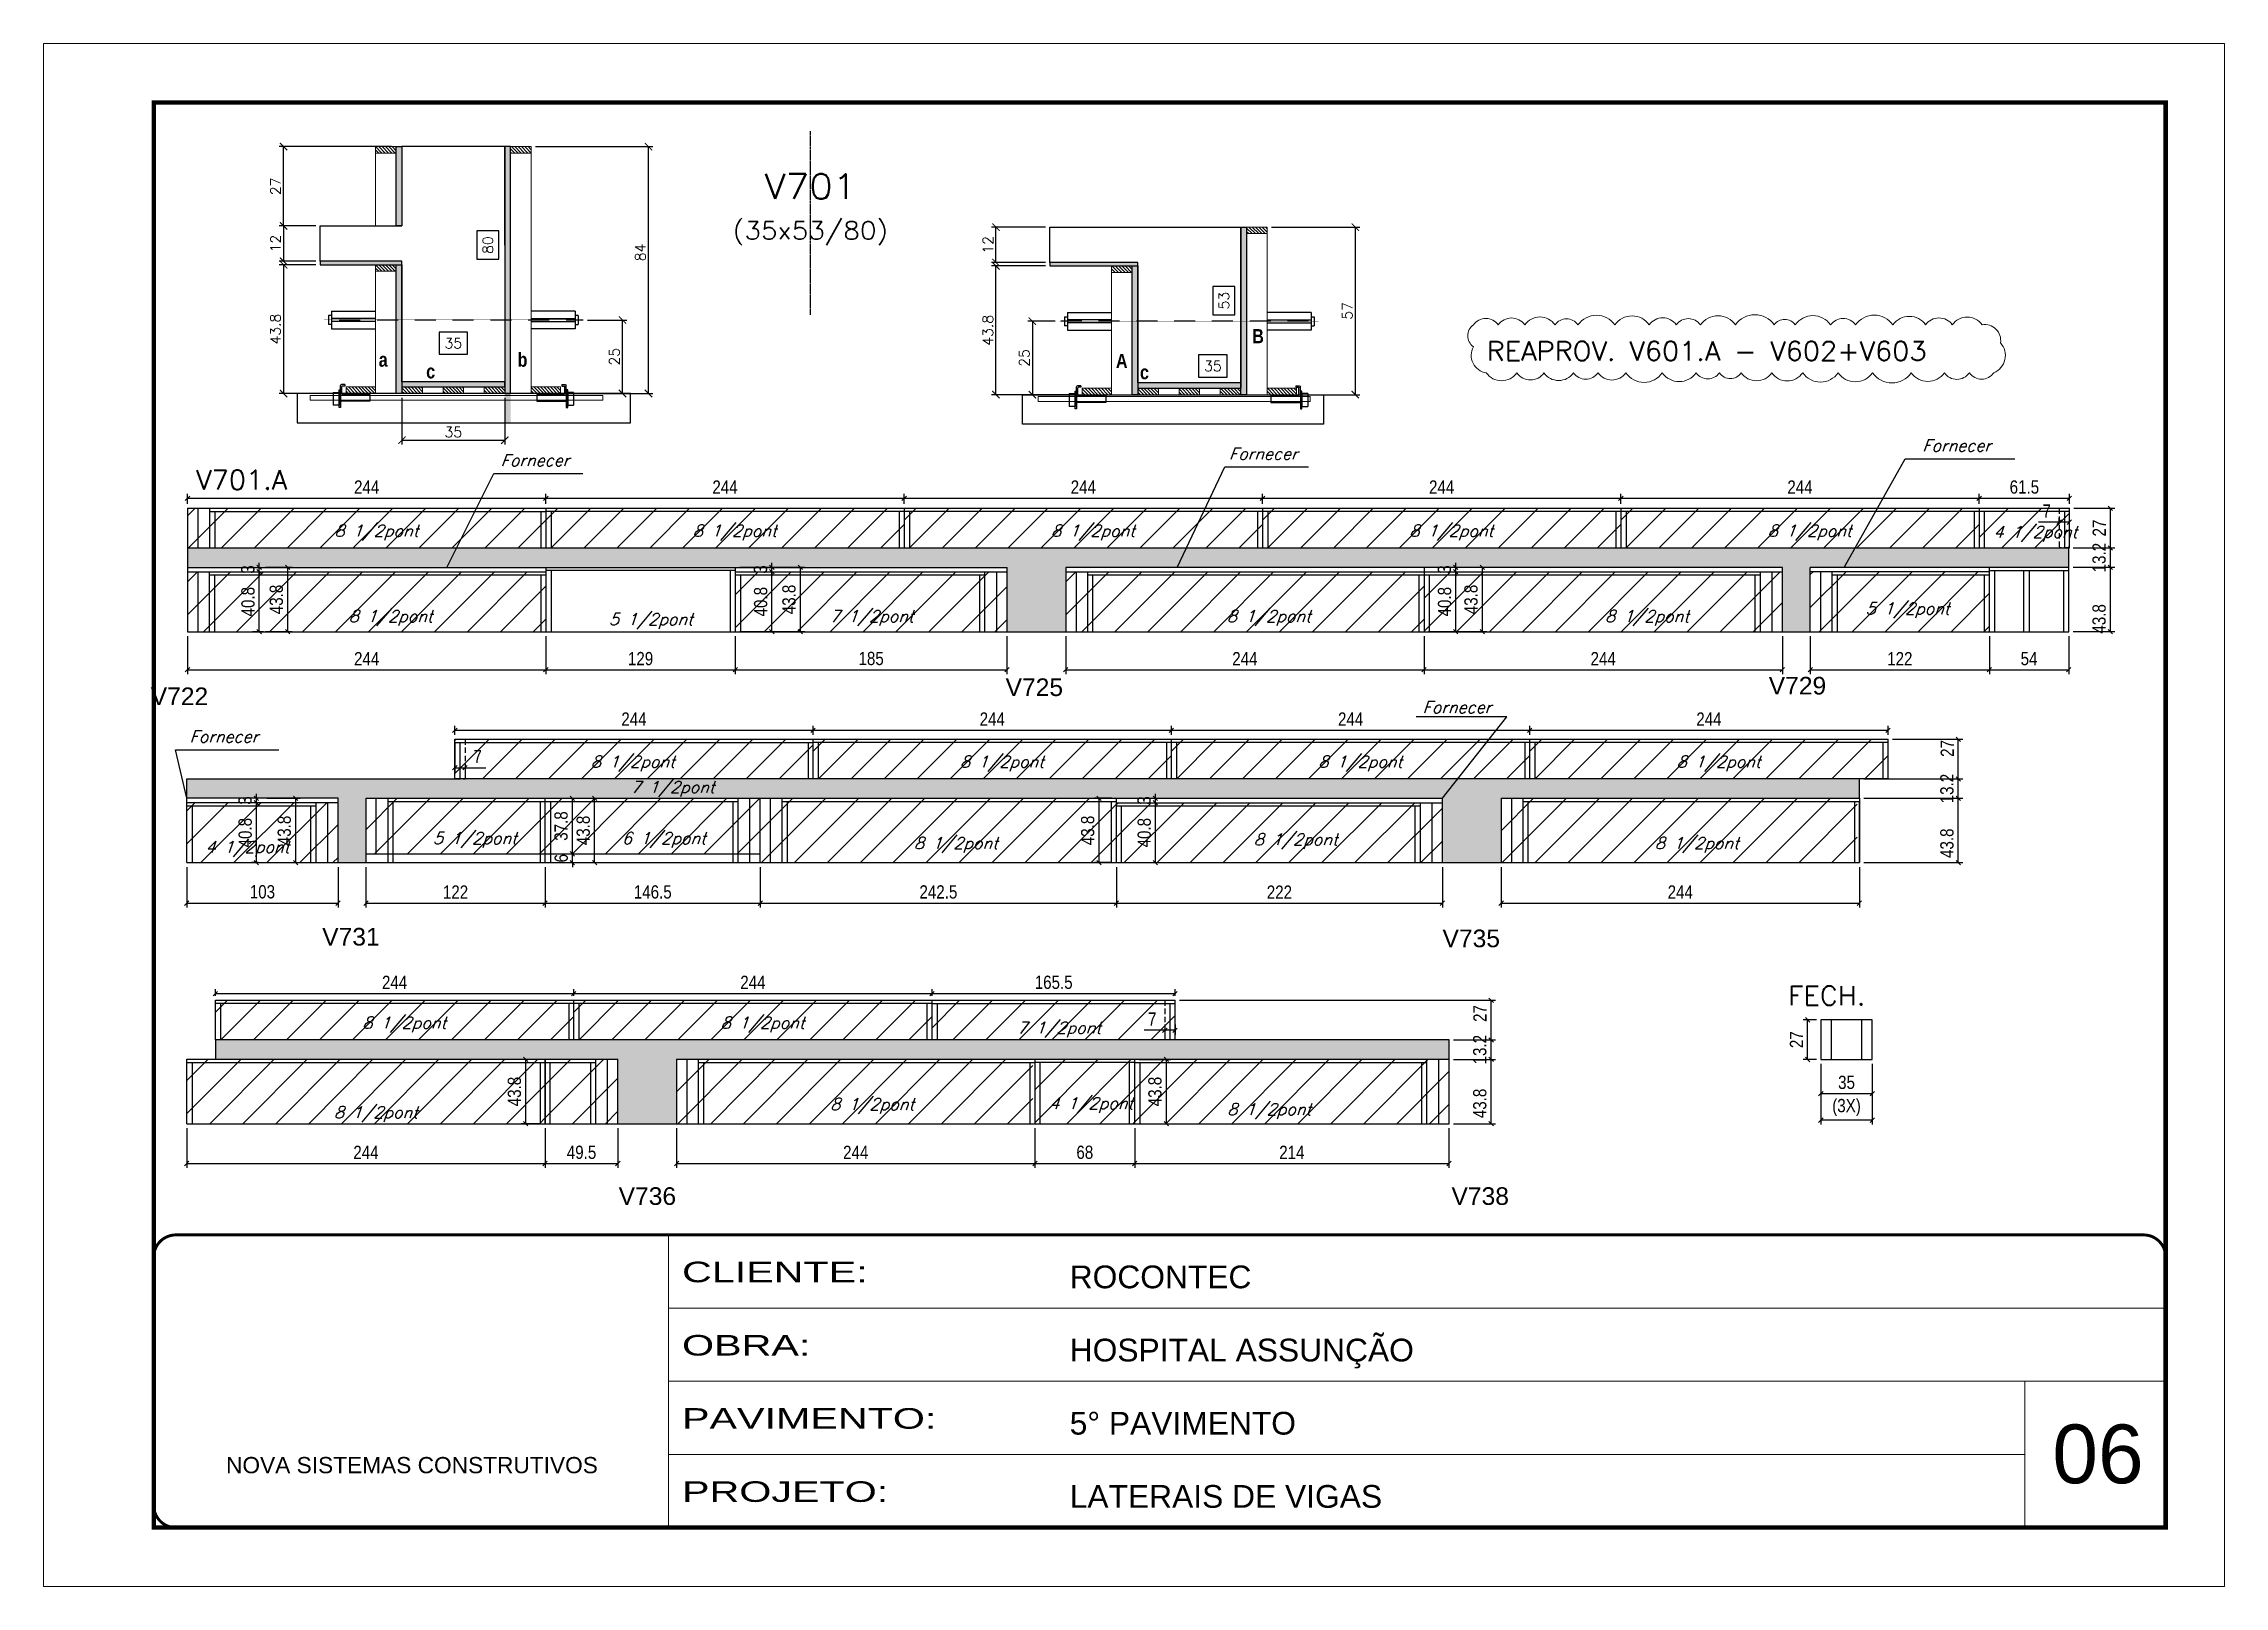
# Model space of a CAD drawing. Extents: x -20960 to -5926, y -2106 to 21915.
# Drawn here: x -10608 to -9123, y 19717 to 20767 of the extents above; entities that cross this region are included whole.
import ezdxf
from ezdxf.enums import TextEntityAlignment as Align

# ---------------------------------------------------------------- set-up
doc = ezdxf.new("R2010")
doc.units = 0
for name, pattern in [('CONTINUO', [0]), ('DASHED', [0.75, 0.5, -0.25]), ('HIDDEN', [0.375, 0.25, -0.125])]:
    doc.linetypes.add(name, pattern=pattern)
for name, color, linetype in [('5', 5, 'Continuous'), ('barrote', 251, 'Continuous'), ('COTA', 241, 'Continuous'), ('Cota Seção (2x)', 4, 'Continuous'), ('detalhes', 4, 'Continuous'), ('Painéis', 200, 'Continuous'), ('presilha', 1, 'Continuous'), ('Reaproveitamento', 251, 'Continuous'), ('SARR_2.2x7', 40, 'Continuous'), ('SARR_3.5x7', 81, 'Continuous'), ('TENSOR', 3, 'Continuous'), ('texto', 7, 'Continuous'), ('Texto de Titulo', 7, 'Continuous'), ('Texto Qtd Sarr', 242, 'Continuous')]:
    doc.layers.add(name, color=color, linetype=linetype)
for name, color, linetype, lineweight in [('CARIMBO', 255, 'Continuous', 9), ('CONCRETO', 251, 'Continuous', 25), ('Folhas', 255, 'Continuous', 9), ('Hachura', 251, 'Continuous', 9), ('Madeira', 126, 'Continuous', 18), ('SARRAFO DE PRESSAO', 251, 'DASHED', 9), ('SCO-___-LAJ', 2, 'Continuous', 0), ('Texto Seção', 7, 'Continuous', 15)]:
    doc.layers.add(name, color=color, linetype=linetype, lineweight=lineweight)
doc.styles.add('ARIAL', font='arial.ttf')
doc.styles.add('COTA TECNICA-50', font='techl___.ttf', dxfattribs={"height": 9})
doc.styles.add('REGUA-120', font='ROMANS.shx', dxfattribs={"height": 15})
doc.styles.add('Romans', font='romans.shx')
doc.styles.get("Standard").update_dxf_attribs({"font": 'arial.ttf'})
doc.styles.add('TECNICA', font='techb___.ttf', dxfattribs={"height": 10})
doc.styles.add('Tecnologia', font='')
doc.styles.get('Tecnologia').set_extended_font_data('Forgotten Futurist')
doc.dimstyles.new('COTA PAINEL-50', dxfattribs={"dimtxt": 9, "dimasz": 3, "dimexe": 3, "dimexo": 3, "dimgap": 3, "dimtad": 1, "dimdec": 1, "dimzin": 12, "dimdsep": 46, "dimtxsty": 'COTA TECNICA-50', "dimblk1": 'OBLIQUE', "dimblk2": 'OBLIQUE', "dimsah": 1, "dimcen": 0.9, "dimclrd": 4, "dimclre": 4, "dimclrt": 240, "dimadec": 1, "dimazin": 3, "dimtfac": 1, "dimtdec": 1, "dimtmove": 0, "dimatfit": 3, "dimfxl": 1, "dimtolj": 1, "dimtzin": 12, "dimarcsym": 0})
doc.dimstyles.new('Cota Seção (2x)', dxfattribs={"dimtxt": 7, "dimasz": 5, "dimexe": 3, "dimexo": 3, "dimgap": 2, "dimtad": 3, "dimdec": 1, "dimlfac": 0.5, "dimzin": 12, "dimdsep": 46, "dimtxsty": 'Romans', "dimblk": 'ARCHTICK', "dimcen": 0, "dimclrd": 4, "dimclre": 4, "dimclrt": 1, "dimadec": 1, "dimazin": 3, "dimtfac": 1, "dimtdec": 1, "dimtmove": 0, "dimatfit": 3, "dimldrblk": 'OBLIQUE', "dimfxl": 1, "dimtolj": 1, "dimtzin": 12, "dimarcsym": 0})
doc.dimstyles.new('Cota Seção interna', dxfattribs={"dimtxt": 7, "dimasz": 6, "dimexe": 0.18, "dimexo": 2, "dimgap": -4, "dimtad": 3, "dimdec": 1, "dimlfac": 0.5, "dimzin": 12, "dimdsep": 46, "dimtxsty": 'Romans', "dimblk": 'ARCHTICK', "dimcen": 0.09, "dimse1": 1, "dimse2": 1, "dimsd1": 1, "dimsd2": 1, "dimclrd": 180, "dimclre": 5, "dimclrt": 1, "dimadec": 0, "dimazin": 3, "dimtfac": 1, "dimtdec": 1, "dimtofl": 0, "dimtmove": 0, "dimatfit": 3, "dimldrblk": 'ARCHTICK', "dimfxl": 1, "dimtolj": 1, "dimtzin": 0, "dimarcsym": 0})
pattern_1 = [(45, (-5983.332, -1317.124), (-11.22532, 11.22532), [])]
pattern_2 = [(50, (1585, 1148.575), (5.4655401, -0.4781726), [0.5715, -6.2865]), (355, (1585, 1148.575), (-1.0573026, 5.7317054), [0.4572, -5.0292175]), (100.451445, (1585.4555, 1148.535), (4.4082374, 5.2535326), [0.4857003, -5.3427073]), (46.1842, (1585, 1150.099), (8.1323712, -1.2612698), [0.85725, -9.42975]), (96.635558, (1585.678, 1149.994), (7.122124, 7.4227837), [0.7285507, -8.0140682]), (351.18415, (1585, 1150.099), (7.122124, 7.4227837), [0.685799, -7.543792]), (21, (1585.762, 1149.718), (4.5484317, -3.06795595), [0.5715, -6.2865]), (326, (1585.762, 1149.718), (1.8540609, 5.525639), [0.4572, -5.0292]), (71.451445, (1586.141, 1149.4624), (6.4024926, 2.4576831), [0.4857003, -5.3426981]), (37.5, (1585, 1148.5751), (0.0926581, 2.53665117), [0, -4.96824, 0, -5.1054, 0, -5.04825]), (7.5, (1585, 1148.575), (2.00458988, 3.00541724), [0, -2.91084, 0, -4.85394, 0, -1.92405]), (327.5, (1583.3007, 1148.5751), (4.06771786, -0.17186232), [0, -1.905, 0, -5.9436, 0, -7.8867]), (317.5, (1582.5387, 1148.575), (4.44387544, 0.76279473), [0, -2.4765, 0, -3.94716, 0, -5.6007])]
pattern_3 = [(45, (-7264.832, -1474.279), (-11.22532, 11.22532), [])]
pattern_4 = [(45, (-8403.821, -1651.962), (-11.22532, 11.22532), [])]
pattern_5 = [(315, (12615.1926, 12299.082), (1.12253202, 1.12253202), [])]

msp = doc.modelspace()

# ---------------------------------------------------------------- texts
at = {"layer": '5', "linetype": 'Continuous'}
for s, p in [('V725', (-9953.44, 20322.78)), ('V729', (-9433.79, 20323.84)), ('V722', (-10535.57, 20316.6)), ('V731', (-10418.81, 20152.97)), ('V735', (-9655.93, 20151.83)), ('V736', (-10216.95, 19976.45)), ('V738', (-9649.82, 19976.45))]:
    msp.add_text(s, height=12, rotation=0.00004, dxfattribs=at).set_placement(p)
at = {"layer": 'CARIMBO', "style": 'ARIAL'}
msp.add_text('06', height=40, dxfattribs=at).set_placement((-9240.64, 19786.96))
at = {"layer": 'detalhes', "style": 'TECNICA'}
for s, p in [('B', (-9785.48, 20562.92)), ('a', (-10380.3, 20546.93)), ('b', (-10285.76, 20546.92)), ('A', (-9878.31, 20546.08)), ('c', (-10348, 20538.96)), ('c', (-9861.93, 20538.39))]:
    msp.add_text(s, height=9.6, dxfattribs=at).set_placement(p)
at = {"layer": 'texto', "color": 2, "char_height": 8, "attachment_point": 5, "style": 'Romans'}
for s, insert in [('{\\Q19;\\C256;Fornecer}', (-9305.9, 20493.32)), ('{\\Q19;\\C256;Fornecer}', (-10273.99, 20483.24)), ('{\\Q19;\\C256;Fornecer}', (-9778.02, 20487.7)), ('{\\Q19;\\C256;8 1/2pont}', (-10381.85, 20433.95)), ('{\\Q19;\\C256;8 1/2pont}', (-10137.89, 20433.95)), ('{\\Q19;\\C256;8 1/2pont}', (-9893.89, 20433.95)), ('{\\Q19;\\C256;8 1/2pont}', (-9649.89, 20433.95)), ('{\\Q19;\\C256;8 1/2pont}', (-9405.89, 20433.95)), ('{\\Q19;\\C256;4 1/2pont}', (-9252.22, 20433.16)), ('{\\Q19;\\C256;8 1/2pont}', (-10372.16, 20375.84)), ('{\\Q19;\\C256;5 1/2pont}', (-10194.99, 20373.74)), ('{\\Q19;\\C256;7 1/2pont}', (-10044.63, 20375.84)), ('{\\Q19;\\C256;8 1/2pont}', (-9774.16, 20375.84)), ('{\\Q19;\\C256;8 1/2pont}', (-9516.63, 20375.84)), ('{\\Q19;\\C256;5 1/2pont}', (-9339.21, 20381.01)), ('{\\Q19;\\C256;Fornecer}', (-9646.17, 20315.2)), ('{\\Q19;\\C256;Fornecer}', (-10485.83, 20295.25)), ('{\\Q19;\\C256;8 1/2pont}', (-10207.27, 20276.79)), ('{\\Q19;\\C256;8 1/2pont}', (-9955.89, 20276.79)), ('{\\Q19;\\C256;8 1/2pont}', (-9711.89, 20276.79)), ('{\\Q19;\\C256;8 1/2pont}', (-9467.89, 20276.79)), ('{\\Q19;\\C256;7 1/2pont}', (-10180.18, 20259.49)), ('{\\Q19;\\C256;5 1/2pont}', (-10314.82, 20224.69)), ('{\\Q19;\\C256;6 1/2pont}', (-10186.14, 20224.69)), ('{\\Q19;\\C256;8 1/2pont}', (-9987.24, 20221.36)), ('{\\Q19;\\C256;8 1/2pont}', (-9755.85, 20223.85)), ('{\\Q19;\\C256;8 1/2pont}', (-9482.75, 20221.36)), ('{\\Q19;\\C256;4 1/2pont}', (-10469.72, 20218.77)), ('{\\Q19;\\C256;8 1/2pont}', (-10362.88, 20099.11)), ('{\\Q19;\\C256;8 1/2pont}', (-10118.88, 20099.11)), ('{\\Q19;\\C256;7 1/2pont}', (-9917.01, 20095.7)), ('{\\Q19;\\C256;8 1/2pont}', (-10044.27, 20043.68)), ('{\\Q19;\\C256;4 1/2pont}', (-9895.12, 20044.29)), ('{\\Q19;\\C256;8 1/2pont}', (-10382.21, 20038.13)), ('{\\Q19;\\C256;8 1/2pont}', (-9773.88, 20040.22))]:
    msp.add_mtext(s, dxfattribs=dict(at, insert=insert))
at = {"layer": 'Texto Seção', "style": 'REGUA-120', "width": 1.05}
for s, p in [('REAPROV. V601.A - V602+V603', (-9625.81, 20551.12)), ('V701.A', (-10504.65, 20463.45)), ('FECH.', (-9420.66, 20112.36))]:
    msp.add_text(s, height=13, dxfattribs=at).set_placement(p)

# ---------------------------------------------------------------- blocks, each defined once
blk = doc.blocks.new('9999999999')
at = {"color": 30, "linetype": 'CONTINUO'}
for p, q in [((98564.6, 34230.2), (98564.6, 34429.4)), ((98564.6, 34379.6), (99584, 34379.6)), ((98564.6, 34329.8), (99488, 34329.8)), ((99584, 34329.8), (99488, 34329.8)), ((99488, 34329.8), (99488, 34230.2)), ((98564.6, 34280), (99488, 34280))]:
    blk.add_line(p, q, dxfattribs=at)
at = {"color": 30, "linetype": 'CONTINUO', "const_width": 2}
blk.add_lwpolyline([(99584, 34230.2), (99584, 34414.4, 0.414214), (99569, 34429.4), (98229, 34429.4, 0.414214), (98214, 34414.4), (98214, 34245.2, 0.414214), (98229, 34230.2), (99584, 34230.2)], format="xyb", dxfattribs=at)
at = {"layer": 'Folhas'}
blk.add_lwpolyline([(98139, 34190.2), (99624, 34190.2), (99624, 35240.2), (98139, 35240.2)], close=True, dxfattribs=at)
at = {"layer": 'Folhas', "color": 30, "const_width": 3}
blk.add_lwpolyline([(98214, 34230.2), (99584, 34230.2), (99584, 35200.2), (98214, 35200.2)], close=True, dxfattribs=at)
at = {"color": 7, "linetype": 'Continuous', "ltscale": 5, "style": 'ARIAL'}
for s, height, p in [('ROCONTEC', 15.48, (98837.7, 34393.1)), ('HOSPITAL ASSUNÇÃO', 15.483, (98837.7, 34343.3)), ('5° PAVIMENTO', 15.483, (98837.7, 34293.5)), ('NOVA SISTEMAS CONSTRUTIVOS', 11.059, (98263.2, 34267.2)), ('LATERAIS DE VIGAS', 15.483, (98837.7, 34243.7))]:
    blk.add_text(s, height=height, dxfattribs=at).set_placement(p)
at = {"layer": 'Folhas', "color": 7, "style": 'Tecnologia', "width": 1.5}
for s, p in [('CLIENTE:', (98573.7, 34397.2)), ('OBRA:', (98573.7, 34347.3)), ('PAVIMENTO:', (98573.7, 34297.5)), ('PROJETO:', (98573.7, 34247.7))]:
    blk.add_text(s, height=14, dxfattribs=at).set_placement(p)
blk = doc.blocks.new('_Oblique')
at = {"color": 0, "linetype": 'ByBlock', "lineweight": -2}
blk.add_line((-0.5, -0.5), (0.5, 0.5), dxfattribs=at)
blk = doc.blocks.new('*D118')
at = {"layer": 'COTA', "color": 4, "lineweight": -2, "transparency": 16777216}
for p, q in [((-9226.5, 20410.4), (-9198.1, 20410.4)), ((-9201.1, 20366.6), (-9201.1, 20410.4)), ((-9226.5, 20366.6), (-9198.1, 20366.6))]:
    blk.add_line(p, q, dxfattribs=at)
at = {"layer": 'Defpoints', "color": 0, "transparency": 16777216}
for p in [(-9229.5, 20410.4), (-9201.1, 20410.4), (-9229.5, 20366.6)]:
    blk.add_point(p, dxfattribs=at)
at = {"layer": 'COTA', "color": 4, "lineweight": -2, "transparency": 16777216, "xscale": 3, "yscale": 3, "zscale": 3}
for p, rotation in [((-9201.1, 20410.4), 90), ((-9201.1, 20366.6), 270)]:
    blk.add_blockref('_Oblique', p, dxfattribs=dict(at, rotation=rotation))
at = {"layer": 'COTA', "color": 240, "transparency": 16777216, "insert": (-9208.8, 20375.3), "char_height": 9, "attachment_point": 5, "rotation": 90, "style": 'COTA TECNICA-50'}
blk.add_mtext('\\A1;43.8', dxfattribs=at)
blk = doc.blocks.new('*D60')
at = {"layer": 'COTA', "color": 4, "lineweight": -2, "transparency": 16777216}
for p, q in [((-9226.5, 20423.6), (-9198.1, 20423.6)), ((-9201.1, 20410.4), (-9201.1, 20423.6)), ((-9226.5, 20410.4), (-9198.1, 20410.4))]:
    blk.add_line(p, q, dxfattribs=at)
at = {"layer": 'Defpoints', "color": 0, "transparency": 16777216}
for p in [(-9229.5, 20423.6), (-9201.1, 20423.6), (-9229.5, 20410.4)]:
    blk.add_point(p, dxfattribs=at)
at = {"layer": 'COTA', "color": 4, "lineweight": -2, "transparency": 16777216, "xscale": 3, "yscale": 3, "zscale": 3}
for p, rotation in [((-9201.1, 20423.6), 90), ((-9201.1, 20410.4), 270)]:
    blk.add_blockref('_Oblique', p, dxfattribs=dict(at, rotation=rotation))
at = {"layer": 'COTA', "color": 240, "transparency": 16777216, "insert": (-9208.8, 20417), "char_height": 9, "attachment_point": 5, "rotation": 90, "style": 'COTA TECNICA-50'}
blk.add_mtext('\\A1;13.2', dxfattribs=at)
blk = doc.blocks.new('*D61')
at = {"layer": 'COTA', "color": 4, "lineweight": -2, "transparency": 16777216}
for p, q in [((-9226, 20450.6), (-9198.1, 20450.6)), ((-9201.1, 20423.6), (-9201.1, 20450.6)), ((-9226, 20423.6), (-9198.1, 20423.6))]:
    blk.add_line(p, q, dxfattribs=at)
at = {"layer": 'Defpoints', "color": 0, "transparency": 16777216}
for p in [(-9229, 20450.6), (-9201.1, 20450.6), (-9229, 20423.6)]:
    blk.add_point(p, dxfattribs=at)
at = {"layer": 'COTA', "color": 4, "lineweight": -2, "transparency": 16777216, "xscale": 3, "yscale": 3, "zscale": 3}
for p, rotation in [((-9201.1, 20450.6), 90), ((-9201.1, 20423.6), 270)]:
    blk.add_blockref('_Oblique', p, dxfattribs=dict(at, rotation=rotation))
at = {"layer": 'COTA', "color": 240, "transparency": 16777216, "insert": (-9208.7, 20437.1), "char_height": 9, "attachment_point": 5, "rotation": 90, "style": 'COTA TECNICA-50'}
blk.add_mtext('\\A1;27', dxfattribs=at)
blk = doc.blocks.new('*D62')
at = {"layer": 'COTA', "color": 4, "lineweight": -2, "transparency": 16777216}
for p, q in [((-10510.5, 20453.6), (-10510.5, 20460.4)), ((-10510.5, 20457.4), (-10266.5, 20457.4)), ((-10266.5, 20453.6), (-10266.5, 20460.4))]:
    blk.add_line(p, q, dxfattribs=at)
at = {"layer": 'Defpoints', "color": 0, "transparency": 16777216}
for p in [(-10510.5, 20450.6), (-10266.5, 20457.4), (-10266.5, 20450.6)]:
    blk.add_point(p, dxfattribs=at)
at = {"layer": 'COTA', "color": 4, "lineweight": -2, "transparency": 16777216, "xscale": 3, "yscale": 3, "zscale": 3, "rotation": 180}
blk.add_blockref('_Oblique', (-10510.5, 20457.4), dxfattribs=at)
at = {"layer": 'COTA', "color": 4, "lineweight": -2, "transparency": 16777216, "xscale": 3, "yscale": 3, "zscale": 3}
blk.add_blockref('_Oblique', (-10266.5, 20457.4), dxfattribs=at)
at = {"layer": 'COTA', "color": 240, "transparency": 16777216, "insert": (-10388.5, 20465), "char_height": 9, "attachment_point": 5, "style": 'COTA TECNICA-50'}
blk.add_mtext('\\A1;244', dxfattribs=at)
blk = doc.blocks.new('*D63')
at = {"layer": 'COTA', "color": 4, "lineweight": -2, "transparency": 16777216}
for p, q in [((-10266.5, 20453.6), (-10266.5, 20460.4)), ((-10266.5, 20457.4), (-10022.5, 20457.4)), ((-10022.5, 20453.6), (-10022.5, 20460.4))]:
    blk.add_line(p, q, dxfattribs=at)
at = {"layer": 'Defpoints', "color": 0, "transparency": 16777216}
for p in [(-10266.5, 20450.6), (-10022.5, 20457.4), (-10022.5, 20450.6)]:
    blk.add_point(p, dxfattribs=at)
at = {"layer": 'COTA', "color": 4, "lineweight": -2, "transparency": 16777216, "xscale": 3, "yscale": 3, "zscale": 3, "rotation": 180}
blk.add_blockref('_Oblique', (-10266.5, 20457.4), dxfattribs=at)
at = {"layer": 'COTA', "color": 4, "lineweight": -2, "transparency": 16777216, "xscale": 3, "yscale": 3, "zscale": 3}
blk.add_blockref('_Oblique', (-10022.5, 20457.4), dxfattribs=at)
at = {"layer": 'COTA', "color": 240, "transparency": 16777216, "insert": (-10144.5, 20465), "char_height": 9, "attachment_point": 5, "style": 'COTA TECNICA-50'}
blk.add_mtext('\\A1;244', dxfattribs=at)
blk = doc.blocks.new('*D64')
at = {"layer": 'COTA', "color": 4, "lineweight": -2, "transparency": 16777216}
for p, q in [((-10022.5, 20453.6), (-10022.5, 20460.4)), ((-10022.5, 20457.4), (-9778.5, 20457.4)), ((-9778.5, 20453.6), (-9778.5, 20460.4))]:
    blk.add_line(p, q, dxfattribs=at)
at = {"layer": 'Defpoints', "color": 0, "transparency": 16777216}
for p in [(-10022.5, 20450.6), (-9778.5, 20457.4), (-9778.5, 20450.6)]:
    blk.add_point(p, dxfattribs=at)
at = {"layer": 'COTA', "color": 4, "lineweight": -2, "transparency": 16777216, "xscale": 3, "yscale": 3, "zscale": 3, "rotation": 180}
blk.add_blockref('_Oblique', (-10022.5, 20457.4), dxfattribs=at)
at = {"layer": 'COTA', "color": 4, "lineweight": -2, "transparency": 16777216, "xscale": 3, "yscale": 3, "zscale": 3}
blk.add_blockref('_Oblique', (-9778.5, 20457.4), dxfattribs=at)
at = {"layer": 'COTA', "color": 240, "transparency": 16777216, "insert": (-9900.5, 20465), "char_height": 9, "attachment_point": 5, "style": 'COTA TECNICA-50'}
blk.add_mtext('\\A1;244', dxfattribs=at)
blk = doc.blocks.new('*D65')
at = {"layer": 'COTA', "color": 4, "lineweight": -2, "transparency": 16777216}
for p, q in [((-9778.5, 20453.6), (-9778.5, 20460.4)), ((-9778.5, 20457.4), (-9534.5, 20457.4)), ((-9534.5, 20453.6), (-9534.5, 20460.4))]:
    blk.add_line(p, q, dxfattribs=at)
at = {"layer": 'Defpoints', "color": 0, "transparency": 16777216}
for p in [(-9778.5, 20450.6), (-9534.5, 20457.4), (-9534.5, 20450.6)]:
    blk.add_point(p, dxfattribs=at)
at = {"layer": 'COTA', "color": 4, "lineweight": -2, "transparency": 16777216, "xscale": 3, "yscale": 3, "zscale": 3, "rotation": 180}
blk.add_blockref('_Oblique', (-9778.5, 20457.4), dxfattribs=at)
at = {"layer": 'COTA', "color": 4, "lineweight": -2, "transparency": 16777216, "xscale": 3, "yscale": 3, "zscale": 3}
blk.add_blockref('_Oblique', (-9534.5, 20457.4), dxfattribs=at)
at = {"layer": 'COTA', "color": 240, "transparency": 16777216, "insert": (-9656.5, 20465), "char_height": 9, "attachment_point": 5, "style": 'COTA TECNICA-50'}
blk.add_mtext('\\A1;244', dxfattribs=at)
blk = doc.blocks.new('*D66')
at = {"layer": 'COTA', "color": 4, "lineweight": -2, "transparency": 16777216}
for p, q in [((-9534.5, 20453.6), (-9534.5, 20460.4)), ((-9534.5, 20457.4), (-9290.5, 20457.4)), ((-9290.5, 20453.6), (-9290.5, 20460.4))]:
    blk.add_line(p, q, dxfattribs=at)
at = {"layer": 'Defpoints', "color": 0, "transparency": 16777216}
for p in [(-9534.5, 20450.6), (-9290.5, 20457.4), (-9290.5, 20450.6)]:
    blk.add_point(p, dxfattribs=at)
at = {"layer": 'COTA', "color": 4, "lineweight": -2, "transparency": 16777216, "xscale": 3, "yscale": 3, "zscale": 3, "rotation": 180}
blk.add_blockref('_Oblique', (-9534.5, 20457.4), dxfattribs=at)
at = {"layer": 'COTA', "color": 4, "lineweight": -2, "transparency": 16777216, "xscale": 3, "yscale": 3, "zscale": 3}
blk.add_blockref('_Oblique', (-9290.5, 20457.4), dxfattribs=at)
at = {"layer": 'COTA', "color": 240, "transparency": 16777216, "insert": (-9412.5, 20465), "char_height": 9, "attachment_point": 5, "style": 'COTA TECNICA-50'}
blk.add_mtext('\\A1;244', dxfattribs=at)
blk = doc.blocks.new('*D67')
at = {"layer": 'COTA', "color": 4, "lineweight": -2, "transparency": 16777216}
for p, q in [((-9290.5, 20453.6), (-9290.5, 20460.4)), ((-9290.5, 20457.4), (-9229, 20457.4)), ((-9229, 20453.6), (-9229, 20460.4))]:
    blk.add_line(p, q, dxfattribs=at)
at = {"layer": 'Defpoints', "color": 0, "transparency": 16777216}
for p in [(-9290.5, 20450.6), (-9229, 20457.4), (-9229, 20450.6)]:
    blk.add_point(p, dxfattribs=at)
at = {"layer": 'COTA', "color": 4, "lineweight": -2, "transparency": 16777216, "xscale": 3, "yscale": 3, "zscale": 3, "rotation": 180}
blk.add_blockref('_Oblique', (-9290.5, 20457.4), dxfattribs=at)
at = {"layer": 'COTA', "color": 4, "lineweight": -2, "transparency": 16777216, "xscale": 3, "yscale": 3, "zscale": 3}
blk.add_blockref('_Oblique', (-9229, 20457.4), dxfattribs=at)
at = {"layer": 'COTA', "color": 240, "transparency": 16777216, "insert": (-9259.7, 20465), "char_height": 9, "attachment_point": 5, "style": 'COTA TECNICA-50'}
blk.add_mtext('\\A1;61.5', dxfattribs=at)
blk = doc.blocks.new('*D68')
at = {"layer": 'COTA', "color": 4, "lineweight": -2, "transparency": 16777216}
for p, q in [((-9236, 20441.1), (-9250.1, 20441.1)), ((-9236, 20440.1), (-9236, 20444.1)), ((-9229, 20441.1), (-9236, 20441.1)), ((-9229, 20440.1), (-9229, 20444.1))]:
    blk.add_line(p, q, dxfattribs=at)
at = {"layer": 'Defpoints', "color": 0, "transparency": 16777216}
for p in [(-9236, 20441.1), (-9236, 20437.1), (-9229, 20437.1)]:
    blk.add_point(p, dxfattribs=at)
at = {"layer": 'COTA', "color": 4, "lineweight": -2, "transparency": 16777216, "xscale": 3, "yscale": 3, "zscale": 3, "rotation": 180}
blk.add_blockref('_Oblique', (-9236, 20441.1), dxfattribs=at)
at = {"layer": 'COTA', "color": 4, "lineweight": -2, "transparency": 16777216, "xscale": 3, "yscale": 3, "zscale": 3}
blk.add_blockref('_Oblique', (-9229, 20441.1), dxfattribs=at)
at = {"layer": 'COTA', "color": 240, "transparency": 16777216, "insert": (-9244.5, 20448.7), "char_height": 9, "attachment_point": 5, "style": 'COTA TECNICA-50'}
blk.add_mtext('\\A1;7', dxfattribs=at)
blk = doc.blocks.new('*D69')
at = {"layer": 'COTA', "color": 4, "lineweight": -2, "transparency": 16777216}
for p, q in [((-10510.5, 20363.6), (-10510.5, 20337.7)), ((-10266.5, 20363.6), (-10266.5, 20337.7)), ((-10510.5, 20340.7), (-10266.5, 20340.7))]:
    blk.add_line(p, q, dxfattribs=at)
at = {"layer": 'Defpoints', "color": 0, "transparency": 16777216}
for p in [(-10510.5, 20366.6), (-10266.5, 20366.6), (-10266.5, 20340.7)]:
    blk.add_point(p, dxfattribs=at)
at = {"layer": 'COTA', "color": 4, "lineweight": -2, "transparency": 16777216, "xscale": 3, "yscale": 3, "zscale": 3, "rotation": 180}
blk.add_blockref('_Oblique', (-10510.5, 20340.7), dxfattribs=at)
at = {"layer": 'COTA', "color": 4, "lineweight": -2, "transparency": 16777216, "xscale": 3, "yscale": 3, "zscale": 3}
blk.add_blockref('_Oblique', (-10266.5, 20340.7), dxfattribs=at)
at = {"layer": 'COTA', "color": 240, "transparency": 16777216, "insert": (-10388.5, 20348.2), "char_height": 9, "attachment_point": 5, "style": 'COTA TECNICA-50'}
blk.add_mtext('\\A1;244', dxfattribs=at)
blk = doc.blocks.new('*D70')
at = {"layer": 'COTA', "color": 4, "lineweight": -2, "transparency": 16777216}
for p, q in [((-10266.5, 20363.6), (-10266.5, 20337.7)), ((-10137.5, 20363.6), (-10137.5, 20337.7)), ((-10266.5, 20340.7), (-10137.5, 20340.7))]:
    blk.add_line(p, q, dxfattribs=at)
at = {"layer": 'Defpoints', "color": 0, "transparency": 16777216}
for p in [(-10266.5, 20366.6), (-10137.5, 20366.6), (-10137.5, 20340.7)]:
    blk.add_point(p, dxfattribs=at)
at = {"layer": 'COTA', "color": 4, "lineweight": -2, "transparency": 16777216, "xscale": 3, "yscale": 3, "zscale": 3, "rotation": 180}
blk.add_blockref('_Oblique', (-10266.5, 20340.7), dxfattribs=at)
at = {"layer": 'COTA', "color": 4, "lineweight": -2, "transparency": 16777216, "xscale": 3, "yscale": 3, "zscale": 3}
blk.add_blockref('_Oblique', (-10137.5, 20340.7), dxfattribs=at)
at = {"layer": 'COTA', "color": 240, "transparency": 16777216, "insert": (-10202, 20348.2), "char_height": 9, "attachment_point": 5, "style": 'COTA TECNICA-50'}
blk.add_mtext('\\A1;129', dxfattribs=at)
blk = doc.blocks.new('*D71')
at = {"layer": 'COTA', "color": 4, "lineweight": -2, "transparency": 16777216}
for p, q in [((-10137.5, 20363.6), (-10137.5, 20337.7)), ((-9952.5, 20363.6), (-9952.5, 20337.7)), ((-10137.5, 20340.7), (-9952.5, 20340.7))]:
    blk.add_line(p, q, dxfattribs=at)
at = {"layer": 'Defpoints', "color": 0, "transparency": 16777216}
for p in [(-10137.5, 20366.6), (-9952.5, 20366.6), (-9952.5, 20340.7)]:
    blk.add_point(p, dxfattribs=at)
at = {"layer": 'COTA', "color": 4, "lineweight": -2, "transparency": 16777216, "xscale": 3, "yscale": 3, "zscale": 3, "rotation": 180}
blk.add_blockref('_Oblique', (-10137.5, 20340.7), dxfattribs=at)
at = {"layer": 'COTA', "color": 4, "lineweight": -2, "transparency": 16777216, "xscale": 3, "yscale": 3, "zscale": 3}
blk.add_blockref('_Oblique', (-9952.5, 20340.7), dxfattribs=at)
at = {"layer": 'COTA', "color": 240, "transparency": 16777216, "insert": (-10045, 20348.3), "char_height": 9, "attachment_point": 5, "style": 'COTA TECNICA-50'}
blk.add_mtext('\\A1;185', dxfattribs=at)
blk = doc.blocks.new('*D72')
at = {"layer": 'COTA', "color": 4, "lineweight": -2, "transparency": 16777216}
for p, q in [((-9912.5, 20363.6), (-9912.5, 20337.7)), ((-9668.5, 20363.6), (-9668.5, 20337.7)), ((-9912.5, 20340.7), (-9668.5, 20340.7))]:
    blk.add_line(p, q, dxfattribs=at)
at = {"layer": 'Defpoints', "color": 0, "transparency": 16777216}
for p in [(-9912.5, 20366.6), (-9668.5, 20366.6), (-9668.5, 20340.7)]:
    blk.add_point(p, dxfattribs=at)
at = {"layer": 'COTA', "color": 4, "lineweight": -2, "transparency": 16777216, "xscale": 3, "yscale": 3, "zscale": 3, "rotation": 180}
blk.add_blockref('_Oblique', (-9912.5, 20340.7), dxfattribs=at)
at = {"layer": 'COTA', "color": 4, "lineweight": -2, "transparency": 16777216, "xscale": 3, "yscale": 3, "zscale": 3}
blk.add_blockref('_Oblique', (-9668.5, 20340.7), dxfattribs=at)
at = {"layer": 'COTA', "color": 240, "transparency": 16777216, "insert": (-9790.5, 20348.2), "char_height": 9, "attachment_point": 5, "style": 'COTA TECNICA-50'}
blk.add_mtext('\\A1;244', dxfattribs=at)
blk = doc.blocks.new('*D73')
at = {"layer": 'COTA', "color": 4, "lineweight": -2, "transparency": 16777216}
for p, q in [((-9668.5, 20363.6), (-9668.5, 20337.7)), ((-9424.5, 20363.6), (-9424.5, 20337.7)), ((-9668.5, 20340.7), (-9424.5, 20340.7))]:
    blk.add_line(p, q, dxfattribs=at)
at = {"layer": 'Defpoints', "color": 0, "transparency": 16777216}
for p in [(-9668.5, 20366.6), (-9424.5, 20366.6), (-9424.5, 20340.7)]:
    blk.add_point(p, dxfattribs=at)
at = {"layer": 'COTA', "color": 4, "lineweight": -2, "transparency": 16777216, "xscale": 3, "yscale": 3, "zscale": 3, "rotation": 180}
blk.add_blockref('_Oblique', (-9668.5, 20340.7), dxfattribs=at)
at = {"layer": 'COTA', "color": 4, "lineweight": -2, "transparency": 16777216, "xscale": 3, "yscale": 3, "zscale": 3}
blk.add_blockref('_Oblique', (-9424.5, 20340.7), dxfattribs=at)
at = {"layer": 'COTA', "color": 240, "transparency": 16777216, "insert": (-9546.5, 20348.2), "char_height": 9, "attachment_point": 5, "style": 'COTA TECNICA-50'}
blk.add_mtext('\\A1;244', dxfattribs=at)
blk = doc.blocks.new('*D74')
at = {"layer": 'COTA', "color": 4, "lineweight": -2, "transparency": 16777216}
for p, q in [((-9405.5, 20363.6), (-9405.5, 20337.7)), ((-9283.5, 20363.6), (-9283.5, 20337.7)), ((-9405.5, 20340.7), (-9283.5, 20340.7))]:
    blk.add_line(p, q, dxfattribs=at)
at = {"layer": 'Defpoints', "color": 0, "transparency": 16777216}
for p in [(-9405.5, 20366.6), (-9283.5, 20366.6), (-9283.5, 20340.7)]:
    blk.add_point(p, dxfattribs=at)
at = {"layer": 'COTA', "color": 4, "lineweight": -2, "transparency": 16777216, "xscale": 3, "yscale": 3, "zscale": 3, "rotation": 180}
blk.add_blockref('_Oblique', (-9405.5, 20340.7), dxfattribs=at)
at = {"layer": 'COTA', "color": 4, "lineweight": -2, "transparency": 16777216, "xscale": 3, "yscale": 3, "zscale": 3}
blk.add_blockref('_Oblique', (-9283.5, 20340.7), dxfattribs=at)
at = {"layer": 'COTA', "color": 240, "transparency": 16777216, "insert": (-9344.5, 20348.2), "char_height": 9, "attachment_point": 5, "style": 'COTA TECNICA-50'}
blk.add_mtext('\\A1;122', dxfattribs=at)
blk = doc.blocks.new('*D75')
at = {"layer": 'COTA', "color": 4, "lineweight": -2, "transparency": 16777216}
for p, q in [((-9283.5, 20363.6), (-9283.5, 20337.7)), ((-9229.5, 20363.6), (-9229.5, 20337.7)), ((-9283.5, 20340.7), (-9229.5, 20340.7))]:
    blk.add_line(p, q, dxfattribs=at)
at = {"layer": 'Defpoints', "color": 0, "transparency": 16777216}
for p in [(-9283.5, 20366.6), (-9229.5, 20366.6), (-9229.5, 20340.7)]:
    blk.add_point(p, dxfattribs=at)
at = {"layer": 'COTA', "color": 4, "lineweight": -2, "transparency": 16777216, "xscale": 3, "yscale": 3, "zscale": 3, "rotation": 180}
blk.add_blockref('_Oblique', (-9283.5, 20340.7), dxfattribs=at)
at = {"layer": 'COTA', "color": 4, "lineweight": -2, "transparency": 16777216, "xscale": 3, "yscale": 3, "zscale": 3}
blk.add_blockref('_Oblique', (-9229.5, 20340.7), dxfattribs=at)
at = {"layer": 'COTA', "color": 240, "transparency": 16777216, "insert": (-9256.5, 20348.2), "char_height": 9, "attachment_point": 5, "style": 'COTA TECNICA-50'}
blk.add_mtext('\\A1;54', dxfattribs=at)
blk = doc.blocks.new('*D76')
at = {"layer": 'COTA', "color": 4, "lineweight": -2, "transparency": 16777216}
for p, q in [((-9665.5, 20407.4), (-9643.9, 20407.4)), ((-9646.9, 20366.6), (-9646.9, 20407.4)), ((-9665.5, 20366.6), (-9643.9, 20366.6))]:
    blk.add_line(p, q, dxfattribs=at)
at = {"layer": 'Defpoints', "color": 0, "transparency": 16777216}
for p in [(-9668.5, 20407.4), (-9646.9, 20407.4), (-9668.5, 20366.6)]:
    blk.add_point(p, dxfattribs=at)
at = {"layer": 'COTA', "color": 4, "lineweight": -2, "transparency": 16777216, "xscale": 3, "yscale": 3, "zscale": 3}
for p, rotation in [((-9646.9, 20407.4), 90), ((-9646.9, 20366.6), 270)]:
    blk.add_blockref('_Oblique', p, dxfattribs=dict(at, rotation=rotation))
at = {"layer": 'COTA', "color": 240, "transparency": 16777216, "insert": (-9654.5, 20387), "char_height": 9, "attachment_point": 5, "rotation": 90, "style": 'COTA TECNICA-50'}
blk.add_mtext('\\A1;40.8', dxfattribs=at)
blk = doc.blocks.new('*D77')
at = {"layer": 'COTA', "color": 4, "lineweight": -2, "transparency": 16777216}
for p, q in [((-9665.5, 20410.4), (-9643.9, 20410.4)), ((-9665.5, 20407.4), (-9643.9, 20407.4)), ((-9646.9, 20410.4), (-9646.9, 20413.4)), ((-9646.9, 20407.4), (-9646.9, 20410.4)), ((-9646.9, 20407.4), (-9646.9, 20404.4))]:
    blk.add_line(p, q, dxfattribs=at)
at = {"layer": 'Defpoints', "color": 0, "transparency": 16777216}
for p in [(-9668.5, 20410.4), (-9668.5, 20407.4), (-9646.9, 20410.4)]:
    blk.add_point(p, dxfattribs=at)
at = {"layer": 'COTA', "color": 4, "lineweight": -2, "transparency": 16777216, "xscale": 3, "yscale": 3, "zscale": 3}
for p, rotation in [((-9646.9, 20410.4), 270), ((-9646.9, 20407.4), 90)]:
    blk.add_blockref('_Oblique', p, dxfattribs=dict(at, rotation=rotation))
at = {"layer": 'COTA', "color": 240, "transparency": 16777216, "insert": (-9654.6, 20408.9), "char_height": 9, "attachment_point": 5, "rotation": 90, "style": 'COTA TECNICA-50'}
blk.add_mtext('\\A1;3', dxfattribs=at)
blk = doc.blocks.new('*D78')
at = {"layer": 'COTA', "color": 4, "lineweight": -2, "transparency": 16777216}
for p, q in [((-9665.5, 20410.4), (-9625.8, 20410.4)), ((-9628.8, 20366.6), (-9628.8, 20410.4)), ((-9665.5, 20366.6), (-9625.8, 20366.6))]:
    blk.add_line(p, q, dxfattribs=at)
at = {"layer": 'Defpoints', "color": 0, "transparency": 16777216}
for p in [(-9668.5, 20410.4), (-9628.8, 20410.4), (-9668.5, 20366.6)]:
    blk.add_point(p, dxfattribs=at)
at = {"layer": 'COTA', "color": 4, "lineweight": -2, "transparency": 16777216, "xscale": 3, "yscale": 3, "zscale": 3}
for p, rotation in [((-9628.8, 20410.4), 90), ((-9628.8, 20366.6), 270)]:
    blk.add_blockref('_Oblique', p, dxfattribs=dict(at, rotation=rotation))
at = {"layer": 'COTA', "color": 240, "transparency": 16777216, "insert": (-9636.5, 20388.5), "char_height": 9, "attachment_point": 5, "rotation": 90, "style": 'COTA TECNICA-50'}
blk.add_mtext('\\A1;43.8', dxfattribs=at)
blk = doc.blocks.new('*D79')
at = {"layer": 'COTA', "color": 4, "lineweight": -2, "transparency": 16777216}
for p, q in [((-10134.5, 20410.4), (-10090.2, 20410.4)), ((-10093.2, 20366.6), (-10093.2, 20410.4)), ((-10134.5, 20366.6), (-10090.2, 20366.6))]:
    blk.add_line(p, q, dxfattribs=at)
at = {"layer": 'Defpoints', "color": 0, "transparency": 16777216}
for p in [(-10137.5, 20410.4), (-10093.2, 20410.4), (-10137.5, 20366.6)]:
    blk.add_point(p, dxfattribs=at)
at = {"layer": 'COTA', "color": 4, "lineweight": -2, "transparency": 16777216, "xscale": 3, "yscale": 3, "zscale": 3}
for p, rotation in [((-10093.2, 20410.4), 90), ((-10093.2, 20366.6), 270)]:
    blk.add_blockref('_Oblique', p, dxfattribs=dict(at, rotation=rotation))
at = {"layer": 'COTA', "color": 240, "transparency": 16777216, "insert": (-10100.9, 20388.5), "char_height": 9, "attachment_point": 5, "rotation": 90, "style": 'COTA TECNICA-50'}
blk.add_mtext('\\A1;43.8', dxfattribs=at)
blk = doc.blocks.new('*D80')
at = {"layer": 'COTA', "color": 4, "lineweight": -2, "transparency": 16777216}
for p, q in [((-10134.5, 20407.4), (-10109.6, 20407.4)), ((-10112.6, 20366.6), (-10112.6, 20407.4)), ((-10134.5, 20366.6), (-10109.6, 20366.6))]:
    blk.add_line(p, q, dxfattribs=at)
at = {"layer": 'Defpoints', "color": 0, "transparency": 16777216}
for p in [(-10137.5, 20407.4), (-10112.6, 20407.4), (-10137.5, 20366.6)]:
    blk.add_point(p, dxfattribs=at)
at = {"layer": 'COTA', "color": 4, "lineweight": -2, "transparency": 16777216, "xscale": 3, "yscale": 3, "zscale": 3}
for p, rotation in [((-10112.6, 20407.4), 90), ((-10112.6, 20366.6), 270)]:
    blk.add_blockref('_Oblique', p, dxfattribs=dict(at, rotation=rotation))
at = {"layer": 'COTA', "color": 240, "transparency": 16777216, "insert": (-10120.2, 20387), "char_height": 9, "attachment_point": 5, "rotation": 90, "style": 'COTA TECNICA-50'}
blk.add_mtext('\\A1;40.8', dxfattribs=at)
blk = doc.blocks.new('*D81')
at = {"layer": 'COTA', "color": 4, "lineweight": -2, "transparency": 16777216}
for p, q in [((-10134.5, 20410.4), (-10109.6, 20410.4)), ((-10134.5, 20407.4), (-10109.6, 20407.4)), ((-10112.6, 20410.4), (-10112.6, 20413.4)), ((-10112.6, 20407.4), (-10112.6, 20410.4)), ((-10112.6, 20407.4), (-10112.6, 20404.4))]:
    blk.add_line(p, q, dxfattribs=at)
at = {"layer": 'Defpoints', "color": 0, "transparency": 16777216}
for p in [(-10137.5, 20410.4), (-10137.5, 20407.4), (-10112.6, 20410.4)]:
    blk.add_point(p, dxfattribs=at)
at = {"layer": 'COTA', "color": 4, "lineweight": -2, "transparency": 16777216, "xscale": 3, "yscale": 3, "zscale": 3}
for p, rotation in [((-10112.6, 20410.4), 270), ((-10112.6, 20407.4), 90)]:
    blk.add_blockref('_Oblique', p, dxfattribs=dict(at, rotation=rotation))
at = {"layer": 'COTA', "color": 240, "transparency": 16777216, "insert": (-10120.3, 20408.9), "char_height": 9, "attachment_point": 5, "rotation": 90, "style": 'COTA TECNICA-50'}
blk.add_mtext('\\A1;3', dxfattribs=at)
blk = doc.blocks.new('*D82')
at = {"layer": 'COTA', "color": 4, "lineweight": -2, "transparency": 16777216}
for p, q in [((-10457.5, 20410.4), (-10439.3, 20410.4)), ((-10442.3, 20366.6), (-10442.3, 20410.4)), ((-10457.5, 20366.6), (-10439.3, 20366.6))]:
    blk.add_line(p, q, dxfattribs=at)
at = {"layer": 'Defpoints', "color": 0, "transparency": 16777216}
for p in [(-10460.5, 20410.4), (-10442.3, 20410.4), (-10460.5, 20366.6)]:
    blk.add_point(p, dxfattribs=at)
at = {"layer": 'COTA', "color": 4, "lineweight": -2, "transparency": 16777216, "xscale": 3, "yscale": 3, "zscale": 3}
for p, rotation in [((-10442.3, 20410.4), 90), ((-10442.3, 20366.6), 270)]:
    blk.add_blockref('_Oblique', p, dxfattribs=dict(at, rotation=rotation))
at = {"layer": 'COTA', "color": 240, "transparency": 16777216, "insert": (-10450, 20388.5), "char_height": 9, "attachment_point": 5, "rotation": 90, "style": 'COTA TECNICA-50'}
blk.add_mtext('\\A1;43.8', dxfattribs=at)
blk = doc.blocks.new('*D83')
at = {"layer": 'COTA', "color": 4, "lineweight": -2, "transparency": 16777216}
for p, q in [((-10466.3, 20407.4), (-10458.7, 20407.4)), ((-10461.7, 20366.6), (-10461.7, 20407.4)), ((-10466.3, 20366.6), (-10458.7, 20366.6))]:
    blk.add_line(p, q, dxfattribs=at)
at = {"layer": 'Defpoints', "color": 0, "transparency": 16777216}
for p in [(-10469.3, 20407.4), (-10461.7, 20407.4), (-10469.3, 20366.6)]:
    blk.add_point(p, dxfattribs=at)
at = {"layer": 'COTA', "color": 4, "lineweight": -2, "transparency": 16777216, "xscale": 3, "yscale": 3, "zscale": 3}
for p, rotation in [((-10461.7, 20407.4), 90), ((-10461.7, 20366.6), 270)]:
    blk.add_blockref('_Oblique', p, dxfattribs=dict(at, rotation=rotation))
at = {"layer": 'COTA', "color": 240, "transparency": 16777216, "insert": (-10469.3, 20387), "char_height": 9, "attachment_point": 5, "rotation": 90, "style": 'COTA TECNICA-50'}
blk.add_mtext('\\A1;40.8', dxfattribs=at)
blk = doc.blocks.new('*D84')
at = {"layer": 'COTA', "color": 4, "lineweight": -2, "transparency": 16777216}
for p, q in [((-10466.3, 20407.4), (-10458.7, 20407.4)), ((-10461.7, 20410.4), (-10461.7, 20413.4)), ((-10461.7, 20407.4), (-10461.7, 20410.4)), ((-10461.7, 20407.4), (-10461.7, 20404.4))]:
    blk.add_line(p, q, dxfattribs=at)
at = {"layer": 'Defpoints', "color": 0, "transparency": 16777216}
for p in [(-10469.3, 20407.4), (-10461.7, 20410.4), (-10461.7, 20410.4)]:
    blk.add_point(p, dxfattribs=at)
at = {"layer": 'COTA', "color": 4, "lineweight": -2, "transparency": 16777216, "xscale": 3, "yscale": 3, "zscale": 3}
for p, rotation in [((-10461.7, 20410.4), 270), ((-10461.7, 20407.4), 90)]:
    blk.add_blockref('_Oblique', p, dxfattribs=dict(at, rotation=rotation))
at = {"layer": 'COTA', "color": 240, "transparency": 16777216, "insert": (-10469.4, 20408.9), "char_height": 9, "attachment_point": 5, "rotation": 90, "style": 'COTA TECNICA-50'}
blk.add_mtext('\\A1;3', dxfattribs=at)
blk = doc.blocks.new('*D25')
at = {"layer": 'COTA', "color": 4, "lineweight": -2, "transparency": 16777216}
for p, q in [((-10328.5, 20290.4), (-10328.5, 20271)), ((-10328.5, 20274), (-10321.5, 20274)), ((-10321.5, 20275.8), (-10321.5, 20271)), ((-10321.5, 20274), (-10307.3, 20274))]:
    blk.add_line(p, q, dxfattribs=at)
at = {"layer": 'Defpoints', "color": 0, "transparency": 16777216}
for p in [(-10328.5, 20293.4), (-10321.5, 20278.8), (-10321.5, 20274)]:
    blk.add_point(p, dxfattribs=at)
at = {"layer": 'COTA', "color": 4, "lineweight": -2, "transparency": 16777216, "xscale": 3, "yscale": 3, "zscale": 3, "rotation": 180}
blk.add_blockref('_Oblique', (-10328.5, 20274), dxfattribs=at)
at = {"layer": 'COTA', "color": 4, "lineweight": -2, "transparency": 16777216, "xscale": 3, "yscale": 3, "zscale": 3}
blk.add_blockref('_Oblique', (-10321.5, 20274), dxfattribs=at)
at = {"layer": 'COTA', "color": 240, "transparency": 16777216, "insert": (-10312.9, 20281.6), "char_height": 9, "attachment_point": 5, "style": 'COTA TECNICA-50'}
blk.add_mtext('\\A1;7', dxfattribs=at)
blk = doc.blocks.new('*D100')
at = {"layer": 'COTA', "color": 4, "lineweight": -2, "transparency": 16777216}
for p, q in [((-9369, 20253.2), (-9301.7, 20253.2)), ((-9304.7, 20209.4), (-9304.7, 20253.2)), ((-9369, 20209.4), (-9301.7, 20209.4))]:
    blk.add_line(p, q, dxfattribs=at)
at = {"layer": 'Defpoints', "color": 0, "transparency": 16777216}
for p in [(-9372, 20253.2), (-9304.7, 20253.2), (-9372, 20209.4)]:
    blk.add_point(p, dxfattribs=at)
at = {"layer": 'COTA', "color": 4, "lineweight": -2, "transparency": 16777216, "xscale": 3, "yscale": 3, "zscale": 3}
for p, rotation in [((-9304.7, 20253.2), 90), ((-9304.7, 20209.4), 270)]:
    blk.add_blockref('_Oblique', p, dxfattribs=dict(at, rotation=rotation))
at = {"layer": 'COTA', "color": 240, "transparency": 16777216, "insert": (-9312.4, 20222.6), "char_height": 9, "attachment_point": 5, "rotation": 90, "style": 'COTA TECNICA-50'}
blk.add_mtext('\\A1;43.8', dxfattribs=at)
blk = doc.blocks.new('*D101')
at = {"layer": 'COTA', "color": 4, "lineweight": -2, "transparency": 16777216}
for p, q in [((-9369, 20266.4), (-9301.7, 20266.4)), ((-9304.7, 20253.2), (-9304.7, 20266.4)), ((-9369, 20253.2), (-9301.7, 20253.2))]:
    blk.add_line(p, q, dxfattribs=at)
at = {"layer": 'Defpoints', "color": 0, "transparency": 16777216}
for p in [(-9372, 20266.4), (-9304.7, 20266.4), (-9372, 20253.2)]:
    blk.add_point(p, dxfattribs=at)
at = {"layer": 'COTA', "color": 4, "lineweight": -2, "transparency": 16777216, "xscale": 3, "yscale": 3, "zscale": 3}
for p, rotation in [((-9304.7, 20266.4), 90), ((-9304.7, 20253.2), 270)]:
    blk.add_blockref('_Oblique', p, dxfattribs=dict(at, rotation=rotation))
at = {"layer": 'COTA', "color": 240, "transparency": 16777216, "insert": (-9312.4, 20259.8), "char_height": 9, "attachment_point": 5, "rotation": 90, "style": 'COTA TECNICA-50'}
blk.add_mtext('\\A1;13.2', dxfattribs=at)
blk = doc.blocks.new('*D102')
at = {"layer": 'COTA', "color": 4, "lineweight": -2, "transparency": 16777216}
for p, q in [((-9349.5, 20293.4), (-9301.7, 20293.4)), ((-9304.7, 20266.4), (-9304.7, 20293.4)), ((-9349.5, 20266.4), (-9301.7, 20266.4))]:
    blk.add_line(p, q, dxfattribs=at)
at = {"layer": 'Defpoints', "color": 0, "transparency": 16777216}
for p in [(-9352.5, 20293.4), (-9304.7, 20293.4), (-9352.5, 20266.4)]:
    blk.add_point(p, dxfattribs=at)
at = {"layer": 'COTA', "color": 4, "lineweight": -2, "transparency": 16777216, "xscale": 3, "yscale": 3, "zscale": 3}
for p, rotation in [((-9304.7, 20293.4), 90), ((-9304.7, 20266.4), 270)]:
    blk.add_blockref('_Oblique', p, dxfattribs=dict(at, rotation=rotation))
at = {"layer": 'COTA', "color": 240, "transparency": 16777216, "insert": (-9312.2, 20287.1), "char_height": 9, "attachment_point": 5, "rotation": 90, "style": 'COTA TECNICA-50'}
blk.add_mtext('\\A1;27', dxfattribs=at)
blk = doc.blocks.new('*D103')
at = {"layer": 'COTA', "color": 4, "lineweight": -2, "transparency": 16777216}
for p, q in [((-10328.5, 20296.4), (-10328.5, 20302.5)), ((-10084.5, 20296.4), (-10084.5, 20302.5)), ((-10328.5, 20299.5), (-10084.5, 20299.5))]:
    blk.add_line(p, q, dxfattribs=at)
at = {"layer": 'Defpoints', "color": 0, "transparency": 16777216}
for p in [(-10328.5, 20293.4), (-10084.5, 20299.5), (-10084.5, 20293.4)]:
    blk.add_point(p, dxfattribs=at)
at = {"layer": 'COTA', "color": 4, "lineweight": -2, "transparency": 16777216, "xscale": 3, "yscale": 3, "zscale": 3, "rotation": 180}
blk.add_blockref('_Oblique', (-10328.5, 20299.5), dxfattribs=at)
at = {"layer": 'COTA', "color": 4, "lineweight": -2, "transparency": 16777216, "xscale": 3, "yscale": 3, "zscale": 3}
blk.add_blockref('_Oblique', (-10084.5, 20299.5), dxfattribs=at)
at = {"layer": 'COTA', "color": 240, "transparency": 16777216, "insert": (-10206.5, 20307.1), "char_height": 9, "attachment_point": 5, "style": 'COTA TECNICA-50'}
blk.add_mtext('\\A1;244', dxfattribs=at)
blk = doc.blocks.new('*D104')
at = {"layer": 'COTA', "color": 4, "lineweight": -2, "transparency": 16777216}
for p, q in [((-10084.5, 20296.4), (-10084.5, 20302.5)), ((-9840.5, 20296.4), (-9840.5, 20302.5)), ((-10084.5, 20299.5), (-9840.5, 20299.5))]:
    blk.add_line(p, q, dxfattribs=at)
at = {"layer": 'Defpoints', "color": 0, "transparency": 16777216}
for p in [(-10084.5, 20293.4), (-9840.5, 20299.5), (-9840.5, 20293.4)]:
    blk.add_point(p, dxfattribs=at)
at = {"layer": 'COTA', "color": 4, "lineweight": -2, "transparency": 16777216, "xscale": 3, "yscale": 3, "zscale": 3, "rotation": 180}
blk.add_blockref('_Oblique', (-10084.5, 20299.5), dxfattribs=at)
at = {"layer": 'COTA', "color": 4, "lineweight": -2, "transparency": 16777216, "xscale": 3, "yscale": 3, "zscale": 3}
blk.add_blockref('_Oblique', (-9840.5, 20299.5), dxfattribs=at)
at = {"layer": 'COTA', "color": 240, "transparency": 16777216, "insert": (-9962.5, 20307.1), "char_height": 9, "attachment_point": 5, "style": 'COTA TECNICA-50'}
blk.add_mtext('\\A1;244', dxfattribs=at)
blk = doc.blocks.new('*D105')
at = {"layer": 'COTA', "color": 4, "lineweight": -2, "transparency": 16777216}
for p, q in [((-9840.5, 20296.4), (-9840.5, 20302.5)), ((-9596.5, 20296.4), (-9596.5, 20302.5)), ((-9840.5, 20299.5), (-9596.5, 20299.5))]:
    blk.add_line(p, q, dxfattribs=at)
at = {"layer": 'Defpoints', "color": 0, "transparency": 16777216}
for p in [(-9840.5, 20293.4), (-9596.5, 20299.5), (-9596.5, 20293.4)]:
    blk.add_point(p, dxfattribs=at)
at = {"layer": 'COTA', "color": 4, "lineweight": -2, "transparency": 16777216, "xscale": 3, "yscale": 3, "zscale": 3, "rotation": 180}
blk.add_blockref('_Oblique', (-9840.5, 20299.5), dxfattribs=at)
at = {"layer": 'COTA', "color": 4, "lineweight": -2, "transparency": 16777216, "xscale": 3, "yscale": 3, "zscale": 3}
blk.add_blockref('_Oblique', (-9596.5, 20299.5), dxfattribs=at)
at = {"layer": 'COTA', "color": 240, "transparency": 16777216, "insert": (-9718.5, 20307.1), "char_height": 9, "attachment_point": 5, "style": 'COTA TECNICA-50'}
blk.add_mtext('\\A1;244', dxfattribs=at)
blk = doc.blocks.new('*D106')
at = {"layer": 'COTA', "color": 4, "lineweight": -2, "transparency": 16777216}
for p, q in [((-9596.5, 20296.4), (-9596.5, 20302.5)), ((-9352.5, 20296.4), (-9352.5, 20302.5)), ((-9596.5, 20299.5), (-9352.5, 20299.5))]:
    blk.add_line(p, q, dxfattribs=at)
at = {"layer": 'Defpoints', "color": 0, "transparency": 16777216}
for p in [(-9596.5, 20293.4), (-9352.5, 20299.5), (-9352.5, 20293.4)]:
    blk.add_point(p, dxfattribs=at)
at = {"layer": 'COTA', "color": 4, "lineweight": -2, "transparency": 16777216, "xscale": 3, "yscale": 3, "zscale": 3, "rotation": 180}
blk.add_blockref('_Oblique', (-9596.5, 20299.5), dxfattribs=at)
at = {"layer": 'COTA', "color": 4, "lineweight": -2, "transparency": 16777216, "xscale": 3, "yscale": 3, "zscale": 3}
blk.add_blockref('_Oblique', (-9352.5, 20299.5), dxfattribs=at)
at = {"layer": 'COTA', "color": 240, "transparency": 16777216, "insert": (-9474.5, 20307.1), "char_height": 9, "attachment_point": 5, "style": 'COTA TECNICA-50'}
blk.add_mtext('\\A1;244', dxfattribs=at)
blk = doc.blocks.new('*D107')
at = {"layer": 'COTA', "color": 4, "lineweight": -2, "transparency": 16777216}
for p, q in [((-10456.5, 20253.2), (-10433.8, 20253.2)), ((-10436.8, 20209.4), (-10436.8, 20253.2)), ((-10456.5, 20209.4), (-10433.8, 20209.4))]:
    blk.add_line(p, q, dxfattribs=at)
at = {"layer": 'Defpoints', "color": 0, "transparency": 16777216}
for p in [(-10459.5, 20253.2), (-10436.8, 20253.2), (-10459.5, 20209.4)]:
    blk.add_point(p, dxfattribs=at)
at = {"layer": 'COTA', "color": 4, "lineweight": -2, "transparency": 16777216, "xscale": 3, "yscale": 3, "zscale": 3}
for p, rotation in [((-10436.8, 20253.2), 90), ((-10436.8, 20209.4), 270)]:
    blk.add_blockref('_Oblique', p, dxfattribs=dict(at, rotation=rotation))
at = {"layer": 'COTA', "color": 240, "transparency": 16777216, "insert": (-10444.6, 20231.3), "char_height": 9, "attachment_point": 5, "rotation": 90, "style": 'COTA TECNICA-50'}
blk.add_mtext('\\A1;43.8', dxfattribs=at)
blk = doc.blocks.new('*D108')
at = {"layer": 'COTA', "color": 4, "lineweight": -2, "transparency": 16777216}
for p, q in [((-10462.5, 20250.2), (-10466.6, 20250.2)), ((-10463.6, 20209.4), (-10463.6, 20250.2)), ((-10462.5, 20209.4), (-10466.6, 20209.4))]:
    blk.add_line(p, q, dxfattribs=at)
at = {"layer": 'Defpoints', "color": 0, "transparency": 16777216}
for p in [(-10463.6, 20250.2), (-10459.5, 20250.2), (-10459.5, 20209.4)]:
    blk.add_point(p, dxfattribs=at)
at = {"layer": 'COTA', "color": 4, "lineweight": -2, "transparency": 16777216, "xscale": 3, "yscale": 3, "zscale": 3}
for p, rotation in [((-10463.6, 20250.2), 90), ((-10463.6, 20209.4), 270)]:
    blk.add_blockref('_Oblique', p, dxfattribs=dict(at, rotation=rotation))
at = {"layer": 'COTA', "color": 240, "transparency": 16777216, "insert": (-10471.2, 20229.8), "char_height": 9, "attachment_point": 5, "rotation": 90, "style": 'COTA TECNICA-50'}
blk.add_mtext('\\A1;40.8', dxfattribs=at)
blk = doc.blocks.new('*D109')
at = {"layer": 'COTA', "color": 4, "lineweight": -2, "transparency": 16777216}
for p, q in [((-10463.6, 20253.2), (-10463.6, 20256.2)), ((-10462.5, 20250.2), (-10466.6, 20250.2)), ((-10463.6, 20250.2), (-10463.6, 20253.2)), ((-10463.6, 20250.2), (-10463.6, 20247.2))]:
    blk.add_line(p, q, dxfattribs=at)
at = {"layer": 'Defpoints', "color": 0, "transparency": 16777216}
for p in [(-10463.6, 20253.2), (-10463.6, 20253.2), (-10459.5, 20250.2)]:
    blk.add_point(p, dxfattribs=at)
at = {"layer": 'COTA', "color": 4, "lineweight": -2, "transparency": 16777216, "xscale": 3, "yscale": 3, "zscale": 3}
for p, rotation in [((-10463.6, 20253.2), 270), ((-10463.6, 20250.2), 90)]:
    blk.add_blockref('_Oblique', p, dxfattribs=dict(at, rotation=rotation))
at = {"layer": 'COTA', "color": 240, "transparency": 16777216, "insert": (-10471.3, 20251.7), "char_height": 9, "attachment_point": 5, "rotation": 90, "style": 'COTA TECNICA-50'}
blk.add_mtext('\\A1;3', dxfattribs=at)
blk = doc.blocks.new('*D110')
at = {"layer": 'COTA', "color": 4, "lineweight": -2, "transparency": 16777216}
for p, q in [((-10264, 20215.4), (-10245.4, 20215.4)), ((-10248.4, 20215.4), (-10248.4, 20218.4)), ((-10248.4, 20209.4), (-10248.4, 20215.4)), ((-10264, 20209.4), (-10245.4, 20209.4)), ((-10248.4, 20209.4), (-10248.4, 20206.4))]:
    blk.add_line(p, q, dxfattribs=at)
at = {"layer": 'Defpoints', "color": 0, "transparency": 16777216}
for p in [(-10267, 20215.4), (-10248.4, 20215.4), (-10267, 20209.4)]:
    blk.add_point(p, dxfattribs=at)
at = {"layer": 'COTA', "color": 4, "lineweight": -2, "transparency": 16777216, "xscale": 3, "yscale": 3, "zscale": 3}
for p, rotation in [((-10248.4, 20215.4), 270), ((-10248.4, 20209.4), 90)]:
    blk.add_blockref('_Oblique', p, dxfattribs=dict(at, rotation=rotation))
at = {"layer": 'COTA', "color": 240, "transparency": 16777216, "insert": (-10256, 20212.4), "char_height": 9, "attachment_point": 5, "rotation": 90, "style": 'COTA TECNICA-50'}
blk.add_mtext('\\A1;6', dxfattribs=at)
blk = doc.blocks.new('*D111')
at = {"layer": 'COTA', "color": 4, "lineweight": -2, "transparency": 16777216}
for p, q in [((-10264, 20253.2), (-10245.4, 20253.2)), ((-10248.4, 20215.4), (-10248.4, 20253.2)), ((-10264, 20215.4), (-10245.4, 20215.4))]:
    blk.add_line(p, q, dxfattribs=at)
at = {"layer": 'Defpoints', "color": 0, "transparency": 16777216}
for p in [(-10267, 20253.2), (-10248.4, 20253.2), (-10267, 20215.4)]:
    blk.add_point(p, dxfattribs=at)
at = {"layer": 'COTA', "color": 4, "lineweight": -2, "transparency": 16777216, "xscale": 3, "yscale": 3, "zscale": 3}
for p, rotation in [((-10248.4, 20253.2), 90), ((-10248.4, 20215.4), 270)]:
    blk.add_blockref('_Oblique', p, dxfattribs=dict(at, rotation=rotation))
at = {"layer": 'COTA', "color": 240, "transparency": 16777216, "insert": (-10256.1, 20234.3), "char_height": 9, "attachment_point": 5, "rotation": 90, "style": 'COTA TECNICA-50'}
blk.add_mtext('\\A1;37.8', dxfattribs=at)
blk = doc.blocks.new('*D26')
at = {"layer": 'COTA', "color": 4, "lineweight": -2, "transparency": 16777216}
for p, q in [((-10257.6, 20253.2), (-10230.3, 20253.2)), ((-10233.3, 20209.4), (-10233.3, 20253.2)), ((-10257.6, 20209.4), (-10230.3, 20209.4))]:
    blk.add_line(p, q, dxfattribs=at)
at = {"layer": 'Defpoints', "color": 0, "transparency": 16777216}
for p in [(-10260.6, 20253.2), (-10233.3, 20253.2), (-10260.6, 20209.4)]:
    blk.add_point(p, dxfattribs=at)
at = {"layer": 'COTA', "color": 4, "lineweight": -2, "transparency": 16777216, "xscale": 3, "yscale": 3, "zscale": 3}
for p, rotation in [((-10233.3, 20253.2), 90), ((-10233.3, 20209.4), 270)]:
    blk.add_blockref('_Oblique', p, dxfattribs=dict(at, rotation=rotation))
at = {"layer": 'COTA', "color": 240, "transparency": 16777216, "insert": (-10241, 20231.3), "char_height": 9, "attachment_point": 5, "rotation": 90, "style": 'COTA TECNICA-50'}
blk.add_mtext('\\A1;43.8', dxfattribs=at)
blk = doc.blocks.new('*D112')
at = {"layer": 'COTA', "color": 4, "lineweight": -2, "transparency": 16777216}
for p, q in [((-9881, 20253.2), (-9892.8, 20253.2)), ((-9889.8, 20209.4), (-9889.8, 20253.2)), ((-9881, 20209.4), (-9892.8, 20209.4))]:
    blk.add_line(p, q, dxfattribs=at)
at = {"layer": 'Defpoints', "color": 0, "transparency": 16777216}
for p in [(-9889.8, 20253.2), (-9878, 20253.2), (-9878, 20209.4)]:
    blk.add_point(p, dxfattribs=at)
at = {"layer": 'COTA', "color": 4, "lineweight": -2, "transparency": 16777216, "xscale": 3, "yscale": 3, "zscale": 3}
for p, rotation in [((-9889.8, 20253.2), 90), ((-9889.8, 20209.4), 270)]:
    blk.add_blockref('_Oblique', p, dxfattribs=dict(at, rotation=rotation))
at = {"layer": 'COTA', "color": 240, "transparency": 16777216, "insert": (-9897.5, 20231.3), "char_height": 9, "attachment_point": 5, "rotation": 90, "style": 'COTA TECNICA-50'}
blk.add_mtext('\\A1;43.8', dxfattribs=at)
blk = doc.blocks.new('*D113')
at = {"layer": 'COTA', "color": 4, "lineweight": -2, "transparency": 16777216}
for p, q in [((-9860.3, 20250.2), (-9848.4, 20250.2)), ((-9851.4, 20209.4), (-9851.4, 20250.2)), ((-9860.3, 20209.4), (-9848.4, 20209.4))]:
    blk.add_line(p, q, dxfattribs=at)
at = {"layer": 'Defpoints', "color": 0, "transparency": 16777216}
for p in [(-9863.3, 20250.2), (-9851.4, 20250.2), (-9863.3, 20209.4)]:
    blk.add_point(p, dxfattribs=at)
at = {"layer": 'COTA', "color": 4, "lineweight": -2, "transparency": 16777216, "xscale": 3, "yscale": 3, "zscale": 3}
for p, rotation in [((-9851.4, 20250.2), 90), ((-9851.4, 20209.4), 270)]:
    blk.add_blockref('_Oblique', p, dxfattribs=dict(at, rotation=rotation))
at = {"layer": 'COTA', "color": 240, "transparency": 16777216, "insert": (-9859, 20229.8), "char_height": 9, "attachment_point": 5, "rotation": 90, "style": 'COTA TECNICA-50'}
blk.add_mtext('\\A1;40.8', dxfattribs=at)
blk = doc.blocks.new('*D114')
at = {"layer": 'COTA', "color": 4, "lineweight": -2, "transparency": 16777216}
for p, q in [((-9851.4, 20253.2), (-9851.4, 20256.2)), ((-9860.3, 20250.2), (-9848.4, 20250.2)), ((-9851.4, 20250.2), (-9851.4, 20253.2)), ((-9851.4, 20250.2), (-9851.4, 20247.2))]:
    blk.add_line(p, q, dxfattribs=at)
at = {"layer": 'Defpoints', "color": 0, "transparency": 16777216}
for p in [(-9863.3, 20250.2), (-9851.4, 20253.2), (-9851.4, 20253.2)]:
    blk.add_point(p, dxfattribs=at)
at = {"layer": 'COTA', "color": 4, "lineweight": -2, "transparency": 16777216, "xscale": 3, "yscale": 3, "zscale": 3}
for p, rotation in [((-9851.4, 20253.2), 270), ((-9851.4, 20250.2), 90)]:
    blk.add_blockref('_Oblique', p, dxfattribs=dict(at, rotation=rotation))
at = {"layer": 'COTA', "color": 240, "transparency": 16777216, "insert": (-9859.1, 20251.7), "char_height": 9, "attachment_point": 5, "rotation": 90, "style": 'COTA TECNICA-50'}
blk.add_mtext('\\A1;3', dxfattribs=at)
blk = doc.blocks.new('*D115')
at = {"layer": 'COTA', "color": 4, "lineweight": -2, "transparency": 16777216}
for p, q in [((-10511, 20206.4), (-10511, 20178.8)), ((-10408, 20206.4), (-10408, 20178.8)), ((-10511, 20181.8), (-10408, 20181.8))]:
    blk.add_line(p, q, dxfattribs=at)
at = {"layer": 'Defpoints', "color": 0, "transparency": 16777216}
for p in [(-10511, 20209.4), (-10408, 20209.4), (-10408, 20181.8)]:
    blk.add_point(p, dxfattribs=at)
at = {"layer": 'COTA', "color": 4, "lineweight": -2, "transparency": 16777216, "xscale": 3, "yscale": 3, "zscale": 3, "rotation": 180}
blk.add_blockref('_Oblique', (-10511, 20181.8), dxfattribs=at)
at = {"layer": 'COTA', "color": 4, "lineweight": -2, "transparency": 16777216, "xscale": 3, "yscale": 3, "zscale": 3}
blk.add_blockref('_Oblique', (-10408, 20181.8), dxfattribs=at)
at = {"layer": 'COTA', "color": 240, "transparency": 16777216, "insert": (-10459.5, 20189.5), "char_height": 9, "attachment_point": 5, "style": 'COTA TECNICA-50'}
blk.add_mtext('\\A1;103', dxfattribs=at)
blk = doc.blocks.new('*D116')
at = {"layer": 'COTA', "color": 4, "lineweight": -2, "transparency": 16777216}
for p, q in [((-10389, 20206.4), (-10389, 20178.8)), ((-10267, 20206.4), (-10267, 20178.8)), ((-10389, 20181.8), (-10267, 20181.8))]:
    blk.add_line(p, q, dxfattribs=at)
at = {"layer": 'Defpoints', "color": 0, "transparency": 16777216}
for p in [(-10389, 20209.4), (-10267, 20209.4), (-10267, 20181.8)]:
    blk.add_point(p, dxfattribs=at)
at = {"layer": 'COTA', "color": 4, "lineweight": -2, "transparency": 16777216, "xscale": 3, "yscale": 3, "zscale": 3, "rotation": 180}
blk.add_blockref('_Oblique', (-10389, 20181.8), dxfattribs=at)
at = {"layer": 'COTA', "color": 4, "lineweight": -2, "transparency": 16777216, "xscale": 3, "yscale": 3, "zscale": 3}
blk.add_blockref('_Oblique', (-10267, 20181.8), dxfattribs=at)
at = {"layer": 'COTA', "color": 240, "transparency": 16777216, "insert": (-10328, 20189.4), "char_height": 9, "attachment_point": 5, "style": 'COTA TECNICA-50'}
blk.add_mtext('\\A1;122', dxfattribs=at)
blk = doc.blocks.new('*D117')
at = {"layer": 'COTA', "color": 4, "lineweight": -2, "transparency": 16777216}
for p, q in [((-10267, 20206.4), (-10267, 20178.8)), ((-10120.5, 20206.4), (-10120.5, 20178.8)), ((-10267, 20181.8), (-10120.5, 20181.8))]:
    blk.add_line(p, q, dxfattribs=at)
at = {"layer": 'Defpoints', "color": 0, "transparency": 16777216}
for p in [(-10267, 20209.4), (-10120.5, 20209.4), (-10120.5, 20181.8)]:
    blk.add_point(p, dxfattribs=at)
at = {"layer": 'COTA', "color": 4, "lineweight": -2, "transparency": 16777216, "xscale": 3, "yscale": 3, "zscale": 3, "rotation": 180}
blk.add_blockref('_Oblique', (-10267, 20181.8), dxfattribs=at)
at = {"layer": 'COTA', "color": 4, "lineweight": -2, "transparency": 16777216, "xscale": 3, "yscale": 3, "zscale": 3}
blk.add_blockref('_Oblique', (-10120.5, 20181.8), dxfattribs=at)
at = {"layer": 'COTA', "color": 240, "transparency": 16777216, "insert": (-10193.7, 20189.4), "char_height": 9, "attachment_point": 5, "style": 'COTA TECNICA-50'}
blk.add_mtext('\\A1;146.5', dxfattribs=at)
blk = doc.blocks.new('*D98')
at = {"layer": 'COTA', "color": 4, "lineweight": -2, "transparency": 16777216}
for p, q in [((-10120.5, 20206.4), (-10120.5, 20178.8)), ((-9878, 20206.4), (-9878, 20178.8)), ((-10120.5, 20181.8), (-9878, 20181.8))]:
    blk.add_line(p, q, dxfattribs=at)
at = {"layer": 'Defpoints', "color": 0, "transparency": 16777216}
for p in [(-10120.5, 20209.4), (-9878, 20209.4), (-9878, 20181.8)]:
    blk.add_point(p, dxfattribs=at)
at = {"layer": 'COTA', "color": 4, "lineweight": -2, "transparency": 16777216, "xscale": 3, "yscale": 3, "zscale": 3, "rotation": 180}
blk.add_blockref('_Oblique', (-10120.5, 20181.8), dxfattribs=at)
at = {"layer": 'COTA', "color": 4, "lineweight": -2, "transparency": 16777216, "xscale": 3, "yscale": 3, "zscale": 3}
blk.add_blockref('_Oblique', (-9878, 20181.8), dxfattribs=at)
at = {"layer": 'COTA', "color": 240, "transparency": 16777216, "insert": (-9999.2, 20189.4), "char_height": 9, "attachment_point": 5, "style": 'COTA TECNICA-50'}
blk.add_mtext('\\A1;242.5', dxfattribs=at)
blk = doc.blocks.new('*D24')
at = {"layer": 'COTA', "color": 4, "lineweight": -2, "transparency": 16777216}
for p, q in [((-9878, 20206.4), (-9878, 20178.8)), ((-9656, 20206.4), (-9656, 20178.8)), ((-9878, 20181.8), (-9656, 20181.8))]:
    blk.add_line(p, q, dxfattribs=at)
at = {"layer": 'Defpoints', "color": 0, "transparency": 16777216}
for p in [(-9878, 20209.4), (-9656, 20209.4), (-9656, 20181.8)]:
    blk.add_point(p, dxfattribs=at)
at = {"layer": 'COTA', "color": 4, "lineweight": -2, "transparency": 16777216, "xscale": 3, "yscale": 3, "zscale": 3, "rotation": 180}
blk.add_blockref('_Oblique', (-9878, 20181.8), dxfattribs=at)
at = {"layer": 'COTA', "color": 4, "lineweight": -2, "transparency": 16777216, "xscale": 3, "yscale": 3, "zscale": 3}
blk.add_blockref('_Oblique', (-9656, 20181.8), dxfattribs=at)
at = {"layer": 'COTA', "color": 240, "transparency": 16777216, "insert": (-9767, 20189.3), "char_height": 9, "attachment_point": 5, "style": 'COTA TECNICA-50'}
blk.add_mtext('\\A1;222', dxfattribs=at)
blk = doc.blocks.new('*D99')
at = {"layer": 'COTA', "color": 4, "lineweight": -2, "transparency": 16777216}
for p, q in [((-9616, 20206.4), (-9616, 20178.8)), ((-9372, 20206.4), (-9372, 20178.8)), ((-9616, 20181.8), (-9372, 20181.8))]:
    blk.add_line(p, q, dxfattribs=at)
at = {"layer": 'Defpoints', "color": 0, "transparency": 16777216}
for p in [(-9616, 20209.4), (-9372, 20209.4), (-9372, 20181.8)]:
    blk.add_point(p, dxfattribs=at)
at = {"layer": 'COTA', "color": 4, "lineweight": -2, "transparency": 16777216, "xscale": 3, "yscale": 3, "zscale": 3, "rotation": 180}
blk.add_blockref('_Oblique', (-9616, 20181.8), dxfattribs=at)
at = {"layer": 'COTA', "color": 4, "lineweight": -2, "transparency": 16777216, "xscale": 3, "yscale": 3, "zscale": 3}
blk.add_blockref('_Oblique', (-9372, 20181.8), dxfattribs=at)
at = {"layer": 'COTA', "color": 240, "transparency": 16777216, "insert": (-9494, 20189.4), "char_height": 9, "attachment_point": 5, "style": 'COTA TECNICA-50'}
blk.add_mtext('\\A1;244', dxfattribs=at)
blk = doc.blocks.new('*D59')
at = {"layer": 'COTA', "color": 4, "lineweight": -2, "transparency": 16777216}
for p, q in [((-9648.5, 20075.5), (-9619.8, 20075.5)), ((-9622.8, 20031.7), (-9622.8, 20075.5)), ((-9648.5, 20031.7), (-9619.8, 20031.7))]:
    blk.add_line(p, q, dxfattribs=at)
at = {"layer": 'Defpoints', "color": 0, "transparency": 16777216}
for p in [(-9651.5, 20075.5), (-9622.8, 20075.5), (-9651.5, 20031.7)]:
    blk.add_point(p, dxfattribs=at)
at = {"layer": 'COTA', "color": 4, "lineweight": -2, "transparency": 16777216, "xscale": 3, "yscale": 3, "zscale": 3}
for p, rotation in [((-9622.8, 20075.5), 90), ((-9622.8, 20031.7), 270)]:
    blk.add_blockref('_Oblique', p, dxfattribs=dict(at, rotation=rotation))
at = {"layer": 'COTA', "color": 240, "transparency": 16777216, "insert": (-9630.5, 20045.5), "char_height": 9, "attachment_point": 5, "rotation": 90, "style": 'COTA TECNICA-50'}
blk.add_mtext('\\A1;43.8', dxfattribs=at)
blk = doc.blocks.new('*D85')
at = {"layer": 'COTA', "color": 4, "lineweight": -2, "transparency": 16777216}
for p, q in [((-9648.5, 20088.7), (-9619.8, 20088.7)), ((-9622.8, 20075.5), (-9622.8, 20088.7)), ((-9648.5, 20075.5), (-9619.8, 20075.5))]:
    blk.add_line(p, q, dxfattribs=at)
at = {"layer": 'Defpoints', "color": 0, "transparency": 16777216}
for p in [(-9651.5, 20088.7), (-9622.8, 20088.7), (-9651.5, 20075.5)]:
    blk.add_point(p, dxfattribs=at)
at = {"layer": 'COTA', "color": 4, "lineweight": -2, "transparency": 16777216, "xscale": 3, "yscale": 3, "zscale": 3}
for p, rotation in [((-9622.8, 20088.7), 90), ((-9622.8, 20075.5), 270)]:
    blk.add_blockref('_Oblique', p, dxfattribs=dict(at, rotation=rotation))
at = {"layer": 'COTA', "color": 240, "transparency": 16777216, "insert": (-9630.5, 20082.1), "char_height": 9, "attachment_point": 5, "rotation": 90, "style": 'COTA TECNICA-50'}
blk.add_mtext('\\A1;13.2', dxfattribs=at)
blk = doc.blocks.new('*D86')
at = {"layer": 'COTA', "color": 4, "lineweight": -2, "transparency": 16777216}
for p, q in [((-9835, 20115.7), (-9619.8, 20115.7)), ((-9622.8, 20088.7), (-9622.8, 20115.7)), ((-9648.5, 20088.7), (-9619.8, 20088.7))]:
    blk.add_line(p, q, dxfattribs=at)
at = {"layer": 'Defpoints', "color": 0, "transparency": 16777216}
for p in [(-9838, 20115.7), (-9622.8, 20115.7), (-9651.5, 20088.7)]:
    blk.add_point(p, dxfattribs=at)
at = {"layer": 'COTA', "color": 4, "lineweight": -2, "transparency": 16777216, "xscale": 3, "yscale": 3, "zscale": 3}
for p, rotation in [((-9622.8, 20115.7), 90), ((-9622.8, 20088.7), 270)]:
    blk.add_blockref('_Oblique', p, dxfattribs=dict(at, rotation=rotation))
at = {"layer": 'COTA', "color": 240, "transparency": 16777216, "insert": (-9630.4, 20106.7), "char_height": 9, "attachment_point": 5, "rotation": 90, "style": 'COTA TECNICA-50'}
blk.add_mtext('\\A1;27', dxfattribs=at)
blk = doc.blocks.new('*D87')
at = {"layer": 'COTA', "color": 4, "lineweight": -2, "transparency": 16777216}
for p, q in [((-10511, 20028.7), (-10511, 20001.6)), ((-10267, 20028.7), (-10267, 20001.6)), ((-10511, 20004.6), (-10267, 20004.6))]:
    blk.add_line(p, q, dxfattribs=at)
at = {"layer": 'Defpoints', "color": 0, "transparency": 16777216}
for p in [(-10511, 20031.7), (-10267, 20031.7), (-10267, 20004.6)]:
    blk.add_point(p, dxfattribs=at)
at = {"layer": 'COTA', "color": 4, "lineweight": -2, "transparency": 16777216, "xscale": 3, "yscale": 3, "zscale": 3, "rotation": 180}
blk.add_blockref('_Oblique', (-10511, 20004.6), dxfattribs=at)
at = {"layer": 'COTA', "color": 4, "lineweight": -2, "transparency": 16777216, "xscale": 3, "yscale": 3, "zscale": 3}
blk.add_blockref('_Oblique', (-10267, 20004.6), dxfattribs=at)
at = {"layer": 'COTA', "color": 240, "transparency": 16777216, "insert": (-10389, 20012.2), "char_height": 9, "attachment_point": 5, "style": 'COTA TECNICA-50'}
blk.add_mtext('\\A1;244', dxfattribs=at)
blk = doc.blocks.new('*D88')
at = {"layer": 'COTA', "color": 4, "lineweight": -2, "transparency": 16777216}
for p, q in [((-10267, 20028.7), (-10267, 20001.6)), ((-10217.5, 20028.7), (-10217.5, 20001.6)), ((-10267, 20004.6), (-10217.5, 20004.6))]:
    blk.add_line(p, q, dxfattribs=at)
at = {"layer": 'Defpoints', "color": 0, "transparency": 16777216}
for p in [(-10267, 20031.7), (-10217.5, 20031.7), (-10217.5, 20004.6)]:
    blk.add_point(p, dxfattribs=at)
at = {"layer": 'COTA', "color": 4, "lineweight": -2, "transparency": 16777216, "xscale": 3, "yscale": 3, "zscale": 3, "rotation": 180}
blk.add_blockref('_Oblique', (-10267, 20004.6), dxfattribs=at)
at = {"layer": 'COTA', "color": 4, "lineweight": -2, "transparency": 16777216, "xscale": 3, "yscale": 3, "zscale": 3}
blk.add_blockref('_Oblique', (-10217.5, 20004.6), dxfattribs=at)
at = {"layer": 'COTA', "color": 240, "transparency": 16777216, "insert": (-10242.2, 20012.2), "char_height": 9, "attachment_point": 5, "style": 'COTA TECNICA-50'}
blk.add_mtext('\\A1;49.5', dxfattribs=at)
blk = doc.blocks.new('*D89')
at = {"layer": 'COTA', "color": 4, "lineweight": -2, "transparency": 16777216}
for p, q in [((-10177.5, 20028.7), (-10177.5, 20001.6)), ((-9933.5, 20028.7), (-9933.5, 20001.6)), ((-10177.5, 20004.6), (-9933.5, 20004.6))]:
    blk.add_line(p, q, dxfattribs=at)
at = {"layer": 'Defpoints', "color": 0, "transparency": 16777216}
for p in [(-10177.5, 20031.7), (-9933.5, 20031.7), (-9933.5, 20004.6)]:
    blk.add_point(p, dxfattribs=at)
at = {"layer": 'COTA', "color": 4, "lineweight": -2, "transparency": 16777216, "xscale": 3, "yscale": 3, "zscale": 3, "rotation": 180}
blk.add_blockref('_Oblique', (-10177.5, 20004.6), dxfattribs=at)
at = {"layer": 'COTA', "color": 4, "lineweight": -2, "transparency": 16777216, "xscale": 3, "yscale": 3, "zscale": 3}
blk.add_blockref('_Oblique', (-9933.5, 20004.6), dxfattribs=at)
at = {"layer": 'COTA', "color": 240, "transparency": 16777216, "insert": (-10055.5, 20012.2), "char_height": 9, "attachment_point": 5, "style": 'COTA TECNICA-50'}
blk.add_mtext('\\A1;244', dxfattribs=at)
blk = doc.blocks.new('*D90')
at = {"layer": 'COTA', "color": 4, "lineweight": -2, "transparency": 16777216}
for p, q in [((-9933.5, 20028.7), (-9933.5, 20001.6)), ((-9865.5, 20028.7), (-9865.5, 20001.6)), ((-9933.5, 20004.6), (-9865.5, 20004.6))]:
    blk.add_line(p, q, dxfattribs=at)
at = {"layer": 'Defpoints', "color": 0, "transparency": 16777216}
for p in [(-9933.5, 20031.7), (-9865.5, 20031.7), (-9865.5, 20004.6)]:
    blk.add_point(p, dxfattribs=at)
at = {"layer": 'COTA', "color": 4, "lineweight": -2, "transparency": 16777216, "xscale": 3, "yscale": 3, "zscale": 3, "rotation": 180}
blk.add_blockref('_Oblique', (-9933.5, 20004.6), dxfattribs=at)
at = {"layer": 'COTA', "color": 4, "lineweight": -2, "transparency": 16777216, "xscale": 3, "yscale": 3, "zscale": 3}
blk.add_blockref('_Oblique', (-9865.5, 20004.6), dxfattribs=at)
at = {"layer": 'COTA', "color": 240, "transparency": 16777216, "insert": (-9899.5, 20012.2), "char_height": 9, "attachment_point": 5, "style": 'COTA TECNICA-50'}
blk.add_mtext('\\A1;68', dxfattribs=at)
blk = doc.blocks.new('*D91')
at = {"layer": 'COTA', "color": 4, "lineweight": -2, "transparency": 16777216}
for p, q in [((-9865.5, 20028.7), (-9865.5, 20001.6)), ((-9651.5, 20028.7), (-9651.5, 20001.6)), ((-9865.5, 20004.6), (-9651.5, 20004.6))]:
    blk.add_line(p, q, dxfattribs=at)
at = {"layer": 'Defpoints', "color": 0, "transparency": 16777216}
for p in [(-9865.5, 20031.7), (-9651.5, 20031.7), (-9651.5, 20004.6)]:
    blk.add_point(p, dxfattribs=at)
at = {"layer": 'COTA', "color": 4, "lineweight": -2, "transparency": 16777216, "xscale": 3, "yscale": 3, "zscale": 3, "rotation": 180}
blk.add_blockref('_Oblique', (-9865.5, 20004.6), dxfattribs=at)
at = {"layer": 'COTA', "color": 4, "lineweight": -2, "transparency": 16777216, "xscale": 3, "yscale": 3, "zscale": 3}
blk.add_blockref('_Oblique', (-9651.5, 20004.6), dxfattribs=at)
at = {"layer": 'COTA', "color": 240, "transparency": 16777216, "insert": (-9758.5, 20012.2), "char_height": 9, "attachment_point": 5, "style": 'COTA TECNICA-50'}
blk.add_mtext('\\A1;214', dxfattribs=at)
blk = doc.blocks.new('*D92')
at = {"layer": 'COTA', "color": 4, "lineweight": -2, "transparency": 16777216}
for p, q in [((-10491.5, 20118.7), (-10491.5, 20123.3)), ((-10247.5, 20118.7), (-10247.5, 20123.3)), ((-10491.5, 20120.3), (-10247.5, 20120.3))]:
    blk.add_line(p, q, dxfattribs=at)
at = {"layer": 'Defpoints', "color": 0, "transparency": 16777216}
for p in [(-10491.5, 20115.7), (-10247.5, 20120.3), (-10247.5, 20115.7)]:
    blk.add_point(p, dxfattribs=at)
at = {"layer": 'COTA', "color": 4, "lineweight": -2, "transparency": 16777216, "xscale": 3, "yscale": 3, "zscale": 3, "rotation": 180}
blk.add_blockref('_Oblique', (-10491.5, 20120.3), dxfattribs=at)
at = {"layer": 'COTA', "color": 4, "lineweight": -2, "transparency": 16777216, "xscale": 3, "yscale": 3, "zscale": 3}
blk.add_blockref('_Oblique', (-10247.5, 20120.3), dxfattribs=at)
at = {"layer": 'COTA', "color": 240, "transparency": 16777216, "insert": (-10369.5, 20127.9), "char_height": 9, "attachment_point": 5, "style": 'COTA TECNICA-50'}
blk.add_mtext('\\A1;244', dxfattribs=at)
blk = doc.blocks.new('*D93')
at = {"layer": 'COTA', "color": 4, "lineweight": -2, "transparency": 16777216}
for p, q in [((-10247.5, 20118.7), (-10247.5, 20123.3)), ((-10003.5, 20118.7), (-10003.5, 20123.3)), ((-10247.5, 20120.3), (-10003.5, 20120.3))]:
    blk.add_line(p, q, dxfattribs=at)
at = {"layer": 'Defpoints', "color": 0, "transparency": 16777216}
for p in [(-10247.5, 20115.7), (-10003.5, 20120.3), (-10003.5, 20115.7)]:
    blk.add_point(p, dxfattribs=at)
at = {"layer": 'COTA', "color": 4, "lineweight": -2, "transparency": 16777216, "xscale": 3, "yscale": 3, "zscale": 3, "rotation": 180}
blk.add_blockref('_Oblique', (-10247.5, 20120.3), dxfattribs=at)
at = {"layer": 'COTA', "color": 4, "lineweight": -2, "transparency": 16777216, "xscale": 3, "yscale": 3, "zscale": 3}
blk.add_blockref('_Oblique', (-10003.5, 20120.3), dxfattribs=at)
at = {"layer": 'COTA', "color": 240, "transparency": 16777216, "insert": (-10125.5, 20127.9), "char_height": 9, "attachment_point": 5, "style": 'COTA TECNICA-50'}
blk.add_mtext('\\A1;244', dxfattribs=at)
blk = doc.blocks.new('*D94')
at = {"layer": 'COTA', "color": 4, "lineweight": -2, "transparency": 16777216}
for p, q in [((-10003.5, 20118.7), (-10003.5, 20123.3)), ((-9838, 20118.7), (-9838, 20123.3)), ((-10003.5, 20120.3), (-9838, 20120.3))]:
    blk.add_line(p, q, dxfattribs=at)
at = {"layer": 'Defpoints', "color": 0, "transparency": 16777216}
for p in [(-10003.5, 20115.7), (-9838, 20120.3), (-9838, 20115.7)]:
    blk.add_point(p, dxfattribs=at)
at = {"layer": 'COTA', "color": 4, "lineweight": -2, "transparency": 16777216, "xscale": 3, "yscale": 3, "zscale": 3, "rotation": 180}
blk.add_blockref('_Oblique', (-10003.5, 20120.3), dxfattribs=at)
at = {"layer": 'COTA', "color": 4, "lineweight": -2, "transparency": 16777216, "xscale": 3, "yscale": 3, "zscale": 3}
blk.add_blockref('_Oblique', (-9838, 20120.3), dxfattribs=at)
at = {"layer": 'COTA', "color": 240, "transparency": 16777216, "insert": (-9920.7, 20127.9), "char_height": 9, "attachment_point": 5, "style": 'COTA TECNICA-50'}
blk.add_mtext('\\A1;165.5', dxfattribs=at)
blk = doc.blocks.new('*D95')
at = {"layer": 'COTA', "color": 4, "lineweight": -2, "transparency": 16777216}
for p, q in [((-9845, 20095.3), (-9859.1, 20095.3)), ((-9845, 20099.2), (-9845, 20092.3)), ((-9838, 20095.3), (-9845, 20095.3)), ((-9838, 20099.2), (-9838, 20092.3))]:
    blk.add_line(p, q, dxfattribs=at)
at = {"layer": 'Defpoints', "color": 0, "transparency": 16777216}
for p in [(-9845, 20102.2), (-9845, 20095.3), (-9838, 20102.2)]:
    blk.add_point(p, dxfattribs=at)
at = {"layer": 'COTA', "color": 4, "lineweight": -2, "transparency": 16777216, "xscale": 3, "yscale": 3, "zscale": 3, "rotation": 180}
blk.add_blockref('_Oblique', (-9845, 20095.3), dxfattribs=at)
at = {"layer": 'COTA', "color": 4, "lineweight": -2, "transparency": 16777216, "xscale": 3, "yscale": 3, "zscale": 3}
blk.add_blockref('_Oblique', (-9838, 20095.3), dxfattribs=at)
at = {"layer": 'COTA', "color": 240, "transparency": 16777216, "insert": (-9853.6, 20102.9), "char_height": 9, "attachment_point": 5, "style": 'COTA TECNICA-50'}
blk.add_mtext('\\A1;7', dxfattribs=at)
blk = doc.blocks.new('*D96')
at = {"layer": 'COTA', "color": 4, "lineweight": -2, "transparency": 16777216}
for p, q in [((-10270, 20075.5), (-10283.2, 20075.5)), ((-10280.2, 20031.7), (-10280.2, 20075.5)), ((-10270, 20031.7), (-10283.2, 20031.7))]:
    blk.add_line(p, q, dxfattribs=at)
at = {"layer": 'Defpoints', "color": 0, "transparency": 16777216}
for p in [(-10280.2, 20075.5), (-10267, 20075.5), (-10267, 20031.7)]:
    blk.add_point(p, dxfattribs=at)
at = {"layer": 'COTA', "color": 4, "lineweight": -2, "transparency": 16777216, "xscale": 3, "yscale": 3, "zscale": 3}
for p, rotation in [((-10280.2, 20075.5), 90), ((-10280.2, 20031.7), 270)]:
    blk.add_blockref('_Oblique', p, dxfattribs=dict(at, rotation=rotation))
at = {"layer": 'COTA', "color": 240, "transparency": 16777216, "insert": (-10287.9, 20053.6), "char_height": 9, "attachment_point": 5, "rotation": 90, "style": 'COTA TECNICA-50'}
blk.add_mtext('\\A1;43.8', dxfattribs=at)
blk = doc.blocks.new('*D97')
at = {"layer": 'COTA', "color": 4, "lineweight": -2, "transparency": 16777216}
for p, q in [((-9862.5, 20075.5), (-9841, 20075.5)), ((-9844, 20075.5), (-9844, 20031.7)), ((-9862.5, 20031.7), (-9841, 20031.7))]:
    blk.add_line(p, q, dxfattribs=at)
at = {"layer": 'Defpoints', "color": 0, "transparency": 16777216}
for p in [(-9865.5, 20075.5), (-9865.5, 20031.7), (-9844, 20031.7)]:
    blk.add_point(p, dxfattribs=at)
at = {"layer": 'COTA', "color": 4, "lineweight": -2, "transparency": 16777216, "xscale": 3, "yscale": 3, "zscale": 3}
for p, rotation in [((-9844, 20075.5), 90), ((-9844, 20031.7), 270)]:
    blk.add_blockref('_Oblique', p, dxfattribs=dict(at, rotation=rotation))
at = {"layer": 'COTA', "color": 240, "transparency": 16777216, "insert": (-9851.7, 20053.6), "char_height": 9, "attachment_point": 5, "rotation": 90, "style": 'COTA TECNICA-50'}
blk.add_mtext('\\A1;43.8', dxfattribs=at)
blk = doc.blocks.new('_ArchTick')
at = {"color": 0, "linetype": 'ByBlock', "const_width": 0.15}
blk.add_lwpolyline([(-0.5, -0.5), (0.5, 0.5)], dxfattribs=at)
blk = doc.blocks.new('*D13')
at = {"layer": 'COTA', "color": 4, "lineweight": -2, "transparency": 16777216}
for p, q in [((-10273.5, 20696.7), (-10193.6, 20696.7)), ((-10196.6, 20528.7), (-10196.6, 20696.7)), ((-10257.9, 20528.7), (-10193.6, 20528.7))]:
    blk.add_line(p, q, dxfattribs=at)
at = {"layer": 'Defpoints', "color": 0, "transparency": 16777216}
for p in [(-10276.5, 20696.7), (-10196.6, 20696.7), (-10260.9, 20528.7)]:
    blk.add_point(p, dxfattribs=at)
at = {"layer": 'COTA', "color": 4, "lineweight": -2, "transparency": 16777216, "xscale": 5, "yscale": 5, "zscale": 5}
for p, rotation in [((-10196.6, 20696.7), 90), ((-10196.6, 20528.7), 270)]:
    blk.add_blockref('_ArchTick', p, dxfattribs=dict(at, rotation=rotation))
at = {"layer": 'COTA', "color": 1, "transparency": 16777216, "insert": (-10202.1, 20624.7), "char_height": 7, "attachment_point": 5, "rotation": 90, "style": 'Romans'}
blk.add_mtext('\\A1;84', dxfattribs=at)
blk = doc.blocks.new('*D14')
at = {"layer": 'Cota Seção (2x)', "color": 180, "lineweight": -2, "transparency": 16777216}
for p, q in [((-10298.5, 20639.4), (-10313.5, 20639.4)), ((-10313.5, 20639.4), (-10313.5, 20620.1)), ((-10298.5, 20620.1), (-10298.5, 20639.4)), ((-10313.5, 20620.1), (-10298.5, 20620.1))]:
    blk.add_line(p, q, dxfattribs=at)
at = {"layer": 'Defpoints', "color": 0, "transparency": 16777216}
for p in [(-10294.5, 20696.7), (-10294.5, 20696.7), (-10294.5, 20536.7)]:
    blk.add_point(p, dxfattribs=at)
at = {"layer": 'Cota Seção (2x)', "color": 1, "transparency": 16777216, "insert": (-10306, 20629.7), "char_height": 7, "attachment_point": 5, "rotation": 90, "style": 'Romans'}
blk.add_mtext('\\A1;80', dxfattribs=at)
blk = doc.blocks.new('*D15')
at = {"layer": 'COTA', "color": 4, "lineweight": -2, "transparency": 16777216}
for p, q in [((-10423.1, 20642.7), (-10448.1, 20642.7)), ((-10445.1, 20642.7), (-10445.1, 20618.7)), ((-10423.1, 20618.7), (-10448.1, 20618.7))]:
    blk.add_line(p, q, dxfattribs=at)
at = {"layer": 'Defpoints', "color": 0, "transparency": 16777216}
for p in [(-10420.1, 20642.7), (-10445.1, 20618.7), (-10420.1, 20618.7)]:
    blk.add_point(p, dxfattribs=at)
at = {"layer": 'COTA', "color": 4, "lineweight": -2, "transparency": 16777216, "xscale": 5, "yscale": 5, "zscale": 5}
for p, rotation in [((-10445.1, 20642.7), 90), ((-10445.1, 20618.7), 270)]:
    blk.add_blockref('_ArchTick', p, dxfattribs=dict(at, rotation=rotation))
at = {"layer": 'COTA', "color": 1, "transparency": 16777216, "insert": (-10450.6, 20630.7), "char_height": 7, "attachment_point": 5, "rotation": 90, "style": 'Romans'}
blk.add_mtext('\\A1;12', dxfattribs=at)
blk = doc.blocks.new('*D16')
at = {"layer": 'COTA', "color": 4, "lineweight": -2, "transparency": 16777216}
for p, q in [((-10423.1, 20616.3), (-10448.1, 20616.3)), ((-10445.1, 20616.3), (-10445.1, 20528.7)), ((-10401.1, 20528.7), (-10448.1, 20528.7))]:
    blk.add_line(p, q, dxfattribs=at)
at = {"layer": 'Defpoints', "color": 0, "transparency": 16777216}
for p in [(-10420.1, 20616.3), (-10445.1, 20528.7), (-10398.1, 20528.7)]:
    blk.add_point(p, dxfattribs=at)
at = {"layer": 'COTA', "color": 4, "lineweight": -2, "transparency": 16777216, "xscale": 5, "yscale": 5, "zscale": 5}
for p, rotation in [((-10445.1, 20616.3), 90), ((-10445.1, 20528.7), 270)]:
    blk.add_blockref('_ArchTick', p, dxfattribs=dict(at, rotation=rotation))
at = {"layer": 'COTA', "color": 1, "transparency": 16777216, "insert": (-10450.6, 20572.5), "char_height": 7, "attachment_point": 5, "rotation": 90, "style": 'Romans'}
blk.add_mtext('\\A1;43.8', dxfattribs=at)
blk = doc.blocks.new('PRESILHA METÁLICA 1')
at = {"layer": 'presilha'}
for p, q in [((0, 13), (6, 13)), ((0, 13), (0, 0)), ((6, 0), (0, 0)), ((6, 15.5), (7.5, 15.5)), ((6, -2.5), (6, 15.5)), ((6, 13), (6, 0)), ((7.5, 10.6), (7.5, 19.9)), ((7.5, 15.5), (7.5, -2.5)), ((37.5, 4.1), (7.5, 4.1)), ((12, 21), (8.6, 21)), ((9, 11.6), (9, 18.9)), ((12, 19.5), (9.6, 19.5)), ((37.5, 11), (9.6, 11)), ((12, 21), (12, 19.5)), ((37.5, 11), (37.5, 4.1)), ((7.5, -2.5), (6, -2.5))]:
    blk.add_line(p, q, dxfattribs=at)
for centre, radius, start, end in [((8.6, 19.9), 1.14, 90, 180), ((9.6, 18.9), 0.57, 90, 180), ((9.6, 11.6), 0.57, 180, 270)]:
    blk.add_arc(centre, radius, start, end, dxfattribs=at)
blk = doc.blocks.new('*D17')
at = {"layer": 'COTA', "color": 4, "lineweight": -2, "transparency": 16777216}
for p, q in [((-10364.5, 20525.7), (-10364.5, 20493.9)), ((-10294.5, 20525.7), (-10294.5, 20493.9)), ((-10364.5, 20496.9), (-10294.5, 20496.9))]:
    blk.add_line(p, q, dxfattribs=at)
at = {"layer": 'Defpoints', "color": 0, "transparency": 16777216}
for p in [(-10364.5, 20528.7), (-10294.5, 20528.7), (-10294.5, 20496.9)]:
    blk.add_point(p, dxfattribs=at)
at = {"layer": 'COTA', "color": 4, "lineweight": -2, "transparency": 16777216, "xscale": 5, "yscale": 5, "zscale": 5, "rotation": 180}
blk.add_blockref('_ArchTick', (-10364.5, 20496.9), dxfattribs=at)
at = {"layer": 'COTA', "color": 4, "lineweight": -2, "transparency": 16777216, "xscale": 5, "yscale": 5, "zscale": 5}
blk.add_blockref('_ArchTick', (-10294.5, 20496.9), dxfattribs=at)
at = {"layer": 'COTA', "color": 1, "transparency": 16777216, "insert": (-10329.5, 20502.4), "char_height": 7, "attachment_point": 5, "style": 'Romans'}
blk.add_mtext('\\A1;35', dxfattribs=at)
blk = doc.blocks.new('*D32')
at = {"layer": 'COTA', "color": 4, "lineweight": -2, "transparency": 16777216}
for p, q in [((-10238.2, 20578.7), (-10211.3, 20578.7)), ((-10214.3, 20528.7), (-10214.3, 20578.7)), ((-10253.5, 20528.7), (-10211.3, 20528.7))]:
    blk.add_line(p, q, dxfattribs=at)
at = {"layer": 'Defpoints', "color": 0, "transparency": 16777216}
for p in [(-10241.2, 20578.7), (-10214.3, 20578.7), (-10256.5, 20528.7)]:
    blk.add_point(p, dxfattribs=at)
at = {"layer": 'COTA', "color": 4, "lineweight": -2, "transparency": 16777216, "xscale": 5, "yscale": 5, "zscale": 5}
for p, rotation in [((-10214.3, 20578.7), 90), ((-10214.3, 20528.7), 270)]:
    blk.add_blockref('_ArchTick', p, dxfattribs=dict(at, rotation=rotation))
at = {"layer": 'COTA', "color": 1, "transparency": 16777216, "insert": (-10219.8, 20553.7), "char_height": 7, "attachment_point": 5, "rotation": 90, "style": 'Romans'}
blk.add_mtext('\\A1;25', dxfattribs=at)
blk = doc.blocks.new('*D33')
at = {"layer": 'COTA', "color": 4, "lineweight": -2, "transparency": 16777216}
for p, q in [((-10371.5, 20696.7), (-10448.1, 20696.7)), ((-10445.1, 20642.7), (-10445.1, 20696.7)), ((-10423.1, 20642.7), (-10448.1, 20642.7))]:
    blk.add_line(p, q, dxfattribs=at)
at = {"layer": 'Defpoints', "color": 0, "transparency": 16777216}
for p in [(-10445.1, 20696.7), (-10368.5, 20696.7), (-10420.1, 20642.7)]:
    blk.add_point(p, dxfattribs=at)
at = {"layer": 'COTA', "color": 4, "lineweight": -2, "transparency": 16777216, "xscale": 5, "yscale": 5, "zscale": 5}
for p, rotation in [((-10445.1, 20696.7), 90), ((-10445.1, 20642.7), 270)]:
    blk.add_blockref('_ArchTick', p, dxfattribs=dict(at, rotation=rotation))
at = {"layer": 'COTA', "color": 1, "transparency": 16777216, "insert": (-10450.6, 20669.7), "char_height": 7, "attachment_point": 5, "rotation": 90, "style": 'Romans'}
blk.add_mtext('\\A1;27', dxfattribs=at)
blk = doc.blocks.new('*D30')
at = {"layer": 'Cota Seção (2x)', "color": 180, "lineweight": -2, "transparency": 16777216}
for p, q in [((-10319.8, 20570.4), (-10339.1, 20570.4)), ((-10339.1, 20570.4), (-10339.1, 20555.4)), ((-10319.8, 20555.4), (-10319.8, 20570.4)), ((-10339.1, 20555.4), (-10319.8, 20555.4))]:
    blk.add_line(p, q, dxfattribs=at)
at = {"layer": 'Defpoints', "color": 0, "transparency": 16777216}
for p in [(-10364.5, 20551.4), (-10364.5, 20536.7), (-10294.5, 20536.7)]:
    blk.add_point(p, dxfattribs=at)
at = {"layer": 'Cota Seção (2x)', "color": 1, "transparency": 16777216, "insert": (-10329.5, 20562.9), "char_height": 7, "attachment_point": 5, "style": 'Romans'}
blk.add_mtext('\\A1;35', dxfattribs=at)
blk = doc.blocks.new('titulo1')
at = {"layer": 'Defpoints', "color": 252, "linetype": 'HIDDEN', "ltscale": 2}
blk.add_line((0, 0), (0, 125), dxfattribs=at)
at = {"layer": 'Defpoints', "style": 'Romans', "oblique": 15}
blk.add_attdef('FOLHA', text='', height=10, dxfattribs=at).set_placement((0, 15.6), align=Align.MIDDLE_CENTER)
at = {"layer": 'Texto Qtd Sarr', "color": 3, "style": 'Romans', "oblique": 15}
for tag, height, p in [('TITULO', 17, (0, 71.4)), ('SEÇÃO', 12, (0, 41.5))]:
    blk.add_attdef(tag, text='', height=height, dxfattribs=at).set_placement(p, align=Align.MIDDLE_CENTER)
blk = doc.blocks.new('*D18')
at = {"layer": 'COTA', "color": 4, "lineweight": -2, "transparency": 16777216}
for p, q in [((-9926.3, 20615.5), (-9963, 20615.5)), ((-9960, 20527.9), (-9960, 20615.5)), ((-9908.7, 20527.9), (-9963, 20527.9))]:
    blk.add_line(p, q, dxfattribs=at)
at = {"layer": 'Defpoints', "color": 0, "transparency": 16777216}
for p in [(-9960, 20615.5), (-9923.3, 20615.5), (-9905.7, 20527.9)]:
    blk.add_point(p, dxfattribs=at)
at = {"layer": 'COTA', "color": 4, "lineweight": -2, "transparency": 16777216, "xscale": 5, "yscale": 5, "zscale": 5}
for p, rotation in [((-9960, 20615.5), 90), ((-9960, 20527.9), 270)]:
    blk.add_blockref('_ArchTick', p, dxfattribs=dict(at, rotation=rotation))
at = {"layer": 'COTA', "color": 1, "transparency": 16777216, "insert": (-9965.5, 20571.7), "char_height": 7, "attachment_point": 5, "rotation": 90, "style": 'Romans'}
blk.add_mtext('\\A1;43.8', dxfattribs=at)
blk = doc.blocks.new('*D19')
at = {"layer": 'COTA', "color": 4, "lineweight": -2, "transparency": 16777216}
for p, q in [((-9926.3, 20641.9), (-9963, 20641.9)), ((-9960, 20617.9), (-9960, 20641.9)), ((-9926.3, 20617.9), (-9963, 20617.9))]:
    blk.add_line(p, q, dxfattribs=at)
at = {"layer": 'Defpoints', "color": 0, "transparency": 16777216}
for p in [(-9960, 20641.9), (-9923.3, 20641.9), (-9923.3, 20617.9)]:
    blk.add_point(p, dxfattribs=at)
at = {"layer": 'COTA', "color": 4, "lineweight": -2, "transparency": 16777216, "xscale": 5, "yscale": 5, "zscale": 5}
for p, rotation in [((-9960, 20641.9), 90), ((-9960, 20617.9), 270)]:
    blk.add_blockref('_ArchTick', p, dxfattribs=dict(at, rotation=rotation))
at = {"layer": 'COTA', "color": 1, "transparency": 16777216, "insert": (-9965.5, 20629.9), "char_height": 7, "attachment_point": 5, "rotation": 90, "style": 'Romans'}
blk.add_mtext('\\A1;12', dxfattribs=at)
blk = doc.blocks.new('*D20')
at = {"layer": 'Cota Seção (2x)', "color": 180, "lineweight": -2, "transparency": 16777216}
for p, q in [((-9797.3, 20601.6), (-9812.3, 20601.6)), ((-9812.3, 20601.6), (-9812.3, 20582.2)), ((-9797.3, 20582.2), (-9797.3, 20601.6)), ((-9812.3, 20582.2), (-9797.3, 20582.2))]:
    blk.add_line(p, q, dxfattribs=at)
at = {"layer": 'Defpoints', "color": 0, "transparency": 16777216}
for p in [(-9863.3, 20641.9), (-9793.3, 20641.9), (-9863.3, 20535.9)]:
    blk.add_point(p, dxfattribs=at)
at = {"layer": 'Cota Seção (2x)', "color": 1, "transparency": 16777216, "insert": (-9804.8, 20591.9), "char_height": 7, "attachment_point": 5, "rotation": 90, "style": 'Romans'}
blk.add_mtext('\\A1;53', dxfattribs=at)
blk = doc.blocks.new('*D21')
at = {"layer": 'Cota Seção (2x)', "color": 180, "lineweight": -2, "transparency": 16777216}
for p, q in [((-9802.6, 20554.9), (-9822, 20554.9)), ((-9822, 20554.9), (-9822, 20539.9)), ((-9802.6, 20539.9), (-9802.6, 20554.9)), ((-9822, 20539.9), (-9802.6, 20539.9))]:
    blk.add_line(p, q, dxfattribs=at)
at = {"layer": 'Defpoints', "color": 0, "transparency": 16777216}
for p in [(-9863.3, 20535.9), (-9863.3, 20527.9), (-9793.3, 20527.9)]:
    blk.add_point(p, dxfattribs=at)
at = {"layer": 'Cota Seção (2x)', "color": 1, "transparency": 16777216, "insert": (-9812.3, 20547.4), "char_height": 7, "attachment_point": 5, "style": 'Romans'}
blk.add_mtext('\\A1;35', dxfattribs=at)
blk = doc.blocks.new('*D22')
at = {"layer": 'COTA', "color": 4, "lineweight": -2, "transparency": 16777216}
for p, q in [((-9772.3, 20641.9), (-9712.3, 20641.9)), ((-9715.3, 20641.9), (-9715.3, 20527.9)), ((-9772.3, 20527.9), (-9712.3, 20527.9))]:
    blk.add_line(p, q, dxfattribs=at)
at = {"layer": 'Defpoints', "color": 0, "transparency": 16777216}
for p in [(-9775.3, 20641.9), (-9775.3, 20527.9), (-9715.3, 20527.9)]:
    blk.add_point(p, dxfattribs=at)
at = {"layer": 'COTA', "color": 4, "lineweight": -2, "transparency": 16777216, "xscale": 5, "yscale": 5, "zscale": 5}
for p, rotation in [((-9715.3, 20641.9), 90), ((-9715.3, 20527.9), 270)]:
    blk.add_blockref('_ArchTick', p, dxfattribs=dict(at, rotation=rotation))
at = {"layer": 'COTA', "color": 1, "transparency": 16777216, "insert": (-9720.8, 20584.9), "char_height": 7, "attachment_point": 5, "rotation": 90, "style": 'Romans'}
blk.add_mtext('\\A1;57', dxfattribs=at)
blk = doc.blocks.new('*D23')
at = {"layer": 'COTA', "color": 4, "lineweight": -2, "transparency": 16777216}
for p, q in [((-9919.6, 20577.9), (-9938.2, 20577.9)), ((-9935.2, 20577.9), (-9935.2, 20527.9)), ((-9919.6, 20527.9), (-9938.2, 20527.9))]:
    blk.add_line(p, q, dxfattribs=at)
at = {"layer": 'Defpoints', "color": 0, "transparency": 16777216}
for p in [(-9916.6, 20577.9), (-9935.2, 20527.9), (-9916.6, 20527.9)]:
    blk.add_point(p, dxfattribs=at)
at = {"layer": 'COTA', "color": 4, "lineweight": -2, "transparency": 16777216, "xscale": 5, "yscale": 5, "zscale": 5}
for p, rotation in [((-9935.2, 20577.9), 90), ((-9935.2, 20527.9), 270)]:
    blk.add_blockref('_ArchTick', p, dxfattribs=dict(at, rotation=rotation))
at = {"layer": 'COTA', "color": 1, "transparency": 16777216, "insert": (-9940.7, 20552.9), "char_height": 7, "attachment_point": 5, "rotation": 90, "style": 'Romans'}
blk.add_mtext('\\A1;25', dxfattribs=at)
blk = doc.blocks.new('*D1761')
at = {"layer": 'COTA', "color": 4, "lineweight": -2, "transparency": 16777216}
for p, q in [((-9398.3, 20072.4), (-9398.3, 20049.1)), ((-9363.3, 20072.4), (-9363.3, 20049.1)), ((-9363.3, 20052.1), (-9398.3, 20052.1))]:
    blk.add_line(p, q, dxfattribs=at)
at = {"layer": 'Defpoints', "color": 0, "transparency": 16777216}
for p in [(-9398.3, 20075.4), (-9363.3, 20075.4), (-9398.3, 20052.1)]:
    blk.add_point(p, dxfattribs=at)
at = {"layer": 'COTA', "color": 4, "lineweight": -2, "transparency": 16777216, "xscale": 3, "yscale": 3, "zscale": 3, "rotation": 180}
blk.add_blockref('_Oblique', (-9398.3, 20052.1), dxfattribs=at)
at = {"layer": 'COTA', "color": 4, "lineweight": -2, "transparency": 16777216, "xscale": 3, "yscale": 3, "zscale": 3}
blk.add_blockref('_Oblique', (-9363.3, 20052.1), dxfattribs=at)
at = {"layer": 'COTA', "color": 240, "transparency": 16777216, "insert": (-9380.8, 20059.8), "char_height": 9, "attachment_point": 5, "style": 'COTA TECNICA-50'}
blk.add_mtext('\\A1;35', dxfattribs=at)
blk = doc.blocks.new('*D1762')
at = {"layer": 'COTA', "color": 4, "lineweight": -2, "transparency": 16777216}
for p, q in [((-9401.3, 20102.4), (-9410.3, 20102.4)), ((-9407.3, 20075.4), (-9407.3, 20102.4)), ((-9401.3, 20075.4), (-9410.3, 20075.4))]:
    blk.add_line(p, q, dxfattribs=at)
at = {"layer": 'Defpoints', "color": 0, "transparency": 16777216}
for p in [(-9407.3, 20102.4), (-9398.3, 20102.4), (-9398.3, 20075.4)]:
    blk.add_point(p, dxfattribs=at)
at = {"layer": 'COTA', "color": 4, "lineweight": -2, "transparency": 16777216, "xscale": 3, "yscale": 3, "zscale": 3}
for p, rotation in [((-9407.3, 20102.4), 90), ((-9407.3, 20075.4), 270)]:
    blk.add_blockref('_Oblique', p, dxfattribs=dict(at, rotation=rotation))
at = {"layer": 'COTA', "color": 240, "transparency": 16777216, "insert": (-9414.9, 20088.9), "char_height": 9, "attachment_point": 5, "rotation": 90, "style": 'COTA TECNICA-50'}
blk.add_mtext('\\A1;27', dxfattribs=at)
blk = doc.blocks.new('*D1763')
at = {"layer": 'COTA', "color": 4, "lineweight": -2, "transparency": 16777216}
for p, q in [((-9398.3, 20072.4), (-9398.3, 20031.1)), ((-9363.3, 20072.4), (-9363.3, 20031.1)), ((-9363.3, 20034.1), (-9398.3, 20034.1))]:
    blk.add_line(p, q, dxfattribs=at)
at = {"layer": 'Defpoints', "color": 0, "transparency": 16777216}
for p in [(-9398.3, 20075.4), (-9363.3, 20075.4), (-9398.3, 20034.1)]:
    blk.add_point(p, dxfattribs=at)
at = {"layer": 'COTA', "color": 4, "lineweight": -2, "transparency": 16777216, "xscale": 3, "yscale": 3, "zscale": 3, "rotation": 180}
blk.add_blockref('_Oblique', (-9398.3, 20034.1), dxfattribs=at)
at = {"layer": 'COTA', "color": 4, "lineweight": -2, "transparency": 16777216, "xscale": 3, "yscale": 3, "zscale": 3}
blk.add_blockref('_Oblique', (-9363.3, 20034.1), dxfattribs=at)
at = {"layer": 'COTA', "color": 240, "transparency": 16777216, "insert": (-9380.8, 20042.7), "char_height": 9, "attachment_point": 5, "style": 'COTA TECNICA-50'}
blk.add_mtext('\\A1;(3X)', dxfattribs=at)

# ---------------------------------------------------------------- dimensions: what is measured, and where the dimension line sits
at = {"layer": 'COTA'}
for base, p1, p2, dimstyle, picture, middle in [((-10445.13, 20696.73), (-10420.08, 20642.73), (-10368.48, 20696.73), 'Cota Seção (2x)', '*D33', (-10450.63, 20669.73)), ((-10445.13, 20618.73), (-10420.08, 20642.73), (-10420.08, 20618.73), 'Cota Seção (2x)', '*D15', (-10450.63, 20630.73)), ((-9960.02, 20641.89), (-9923.31, 20617.89), (-9923.31, 20641.89), 'Cota Seção (2x)', '*D19', (-9965.52, 20629.89)), ((-9715.34, 20527.89), (-9775.31, 20641.89), (-9775.31, 20527.89), 'Cota Seção (2x)', '*D22', (-9720.84, 20584.89)), ((-10445.13, 20528.73), (-10420.08, 20616.33), (-10398.08, 20528.73), 'Cota Seção (2x)', '*D16', (-10450.63, 20572.53)), ((-9960.02, 20615.49), (-9905.71, 20527.89), (-9923.31, 20615.49), 'Cota Seção (2x)', '*D18', (-9965.52, 20571.69)), ((-10214.27, 20578.73), (-10256.48, 20528.73), (-10241.17, 20578.73), 'Cota Seção (2x)', '*D32', (-10219.77, 20553.73)), ((-9935.16, 20527.89), (-9916.61, 20577.86), (-9916.61, 20527.89), 'Cota Seção (2x)', '*D23', (-9940.66, 20552.88)), ((-10461.67, 20407.37), (-10469.28, 20366.57), (-10469.28, 20407.37), 'COTA PAINEL-50', '*D83', (-10469.28, 20386.97)), ((-10442.33, 20410.37), (-10460.46, 20366.57), (-10460.46, 20410.37), 'COTA PAINEL-50', '*D82', (-10450.05, 20388.47)), ((-10093.17, 20410.37), (-10137.47, 20366.57), (-10137.47, 20410.37), 'COTA PAINEL-50', '*D79', (-10100.89, 20388.47)), ((-10112.55, 20407.37), (-10137.47, 20366.57), (-10137.47, 20407.37), 'COTA PAINEL-50', '*D80', (-10120.16, 20386.97)), ((-9628.76, 20410.37), (-9668.47, 20366.57), (-9668.47, 20410.37), 'COTA PAINEL-50', '*D78', (-9636.48, 20388.47)), ((-9646.9, 20407.37), (-9668.47, 20366.57), (-9668.47, 20407.37), 'COTA PAINEL-50', '*D76', (-9654.51, 20386.97)), ((-10463.63, 20250.21), (-10459.47, 20209.41), (-10459.47, 20250.21), 'COTA PAINEL-50', '*D108', (-10471.24, 20229.81)), ((-10436.85, 20253.21), (-10459.47, 20209.41), (-10459.47, 20253.21), 'COTA PAINEL-50', '*D107', (-10444.57, 20231.31)), ((-10233.32, 20253.21), (-10260.56, 20209.41), (-10260.56, 20253.21), 'COTA PAINEL-50', '*D26', (-10241.04, 20231.31)), ((-9889.78, 20253.21), (-9877.97, 20209.41), (-9877.97, 20253.21), 'COTA PAINEL-50', '*D112', (-9897.5, 20231.31)), ((-9851.4, 20250.21), (-9863.27, 20209.41), (-9863.27, 20250.21), 'COTA PAINEL-50', '*D113', (-9859.01, 20229.81)), ((-9407.31, 20102.44), (-9398.28, 20075.44), (-9398.28, 20102.44), 'COTA PAINEL-50', '*D1762', (-9414.87, 20088.94)), ((-10280.18, 20075.53), (-10266.97, 20031.73), (-10266.97, 20075.53), 'COTA PAINEL-50', '*D96', (-10287.9, 20053.63)), ((-9844, 20031.73), (-9865.49, 20075.53), (-9865.49, 20031.73), 'COTA PAINEL-50', '*D97', (-9851.71, 20053.63))]:
    dim = msp.add_linear_dim(base=base, p1=p1, p2=p2, angle=90, dimstyle=dimstyle, dxfattribs=at)
    dim.commit()
    dim.dimension.update_dxf_attribs({"geometry": picture, "text_midpoint": middle})
for base, p1, p2, dimstyle, picture, middle in [((-10196.6, 20696.73), (-10260.88, 20528.73), (-10276.48, 20696.73), 'Cota Seção (2x)', '*D13', (-10196.6, 20624.73)), ((-9201.1, 20450.57), (-9228.97, 20423.57), (-9228.97, 20450.57), 'COTA PAINEL-50', '*D61', (-9201.1, 20437.07)), ((-9201.1, 20423.57), (-9229.47, 20410.37), (-9229.47, 20423.57), 'COTA PAINEL-50', '*D60', (-9201.1, 20416.97)), ((-9201.1, 20410.37), (-9229.47, 20366.57), (-9229.47, 20410.37), 'COTA PAINEL-50', '*D118', (-9201.1, 20375.27)), ((-9304.65, 20293.41), (-9352.47, 20266.41), (-9352.47, 20293.41), 'COTA PAINEL-50', '*D102', (-9304.65, 20287.14)), ((-9304.65, 20266.41), (-9371.98, 20253.21), (-9371.98, 20266.41), 'COTA PAINEL-50', '*D101', (-9304.65, 20259.81)), ((-9304.65, 20253.21), (-9371.98, 20209.41), (-9371.98, 20253.21), 'COTA PAINEL-50', '*D100', (-9304.65, 20222.6)), ((-10248.37, 20215.41), (-10266.97, 20209.41), (-10266.97, 20215.41), 'COTA PAINEL-50', '*D110', (-10248.37, 20212.41)), ((-9622.81, 20075.53), (-9651.49, 20031.73), (-9651.49, 20075.53), 'COTA PAINEL-50', '*D59', (-9622.81, 20045.46))]:
    dim = msp.add_linear_dim(base=base, p1=p1, p2=p2, angle=90, dimstyle=dimstyle, dxfattribs=at)
    dim.commit()
    dim.dimension.update_dxf_attribs({"geometry": picture, "text_midpoint": middle, "dimtype": 160})
for base, p1, p2, dimstyle, picture, middle in [((-10294.48, 20496.9), (-10364.48, 20528.73), (-10294.48, 20528.73), 'Cota Seção (2x)', '*D17', (-10329.48, 20502.4)), ((-10266.47, 20457.44), (-10510.47, 20450.57), (-10266.47, 20450.57), 'COTA PAINEL-50', '*D62', (-10388.47, 20465.01)), ((-9235.97, 20441.14), (-9228.97, 20437.07), (-9235.97, 20437.07), 'COTA PAINEL-50', '*D68', (-9244.55, 20448.71)), ((-10266.47, 20340.65), (-10510.47, 20366.57), (-10266.47, 20366.57), 'COTA PAINEL-50', '*D69', (-10388.47, 20348.22)), ((-10084.47, 20299.49), (-10328.47, 20293.41), (-10084.47, 20293.41), 'COTA PAINEL-50', '*D103', (-10206.47, 20307.06)), ((-10321.47, 20274), (-10328.47, 20293.41), (-10321.47, 20278.82), 'COTA PAINEL-50', '*D25', (-10312.89, 20281.57)), ((-10407.97, 20181.83), (-10510.97, 20209.41), (-10407.97, 20209.41), 'COTA PAINEL-50', '*D115', (-10459.47, 20189.53)), ((-10247.46, 20120.29), (-10491.46, 20115.73), (-10247.46, 20115.73), 'COTA PAINEL-50', '*D92', (-10369.46, 20127.86)), ((-9844.99, 20095.29), (-9837.99, 20102.23), (-9844.99, 20102.23), 'COTA PAINEL-50', '*D95', (-9853.57, 20102.86)), ((-9398.28, 20052.15), (-9363.28, 20075.44), (-9398.28, 20075.44), 'COTA PAINEL-50', '*D1761', (-9380.78, 20059.84)), ((-10266.97, 20004.6), (-10510.97, 20031.73), (-10266.97, 20031.73), 'COTA PAINEL-50', '*D87', (-10388.97, 20012.16))]:
    dim = msp.add_linear_dim(base=base, p1=p1, p2=p2, dimstyle=dimstyle, dxfattribs=at)
    dim.commit()
    dim.dimension.update_dxf_attribs({"geometry": picture, "text_midpoint": middle})
for base, p1, p2, picture, middle in [((-10022.47, 20457.44), (-10266.47, 20450.57), (-10022.47, 20450.57), '*D63', (-10144.47, 20465.01)), ((-9778.47, 20457.44), (-10022.47, 20450.57), (-9778.47, 20450.57), '*D64', (-9900.47, 20465.01)), ((-9534.47, 20457.44), (-9778.47, 20450.57), (-9534.47, 20450.57), '*D65', (-9656.47, 20465.01)), ((-9290.47, 20457.44), (-9534.47, 20450.57), (-9290.47, 20450.57), '*D66', (-9412.47, 20465.01)), ((-9228.97, 20457.44), (-9290.47, 20450.57), (-9228.97, 20450.57), '*D67', (-9259.72, 20465.04)), ((-10137.47, 20340.65), (-10266.47, 20366.57), (-10137.47, 20366.57), '*D70', (-10201.97, 20348.23)), ((-9952.47, 20340.65), (-10137.47, 20366.57), (-9952.47, 20366.57), '*D71', (-10044.97, 20348.27)), ((-9668.47, 20340.65), (-9912.47, 20366.57), (-9668.47, 20366.57), '*D72', (-9790.47, 20348.22)), ((-9424.47, 20340.65), (-9668.47, 20366.57), (-9424.47, 20366.57), '*D73', (-9546.47, 20348.22)), ((-9283.47, 20340.65), (-9405.47, 20366.57), (-9283.47, 20366.57), '*D74', (-9344.47, 20348.2)), ((-9229.47, 20340.65), (-9283.47, 20366.57), (-9229.47, 20366.57), '*D75', (-9256.47, 20348.25)), ((-9840.47, 20299.49), (-10084.47, 20293.41), (-9840.47, 20293.41), '*D104', (-9962.47, 20307.06)), ((-9596.47, 20299.49), (-9840.47, 20293.41), (-9596.47, 20293.41), '*D105', (-9718.47, 20307.06)), ((-9352.47, 20299.49), (-9596.47, 20293.41), (-9352.47, 20293.41), '*D106', (-9474.47, 20307.06)), ((-10266.97, 20181.83), (-10388.97, 20209.41), (-10266.97, 20209.41), '*D116', (-10327.97, 20189.39)), ((-10120.47, 20181.83), (-10266.97, 20209.41), (-10120.47, 20209.41), '*D117', (-10193.72, 20189.43)), ((-9877.97, 20181.83), (-10120.47, 20209.41), (-9877.97, 20209.41), '*D98', (-9999.22, 20189.43)), ((-9655.97, 20181.83), (-9877.97, 20209.41), (-9655.97, 20209.41), '*D24', (-9766.97, 20189.33)), ((-9371.98, 20181.83), (-9615.98, 20209.41), (-9371.98, 20209.41), '*D99', (-9493.98, 20189.4)), ((-10003.46, 20120.29), (-10247.46, 20115.73), (-10003.46, 20115.73), '*D93', (-10125.46, 20127.86)), ((-9837.99, 20120.29), (-10003.46, 20115.73), (-9837.99, 20115.73), '*D94', (-9920.72, 20127.89)), ((-10217.47, 20004.6), (-10266.97, 20031.73), (-10217.47, 20031.73), '*D88', (-10242.22, 20012.22)), ((-9933.49, 20004.6), (-10177.49, 20031.73), (-9933.49, 20031.73), '*D89', (-10055.49, 20012.16)), ((-9865.49, 20004.6), (-9933.49, 20031.73), (-9865.49, 20031.73), '*D90', (-9899.49, 20012.21)), ((-9651.49, 20004.6), (-9865.49, 20031.73), (-9651.49, 20031.73), '*D91', (-9758.49, 20012.16))]:
    dim = msp.add_linear_dim(base=base, p1=p1, p2=p2, dimstyle='COTA PAINEL-50', override={"dimtmove": 1}, dxfattribs=at)
    dim.commit()
    dim.dimension.update_dxf_attribs({"geometry": picture, "text_midpoint": middle})
for base, p1, p2, picture, middle in [((-10461.67, 20410.37), (-10469.28, 20407.37), (-10461.67, 20410.37), '*D84', (-10461.67, 20408.87)), ((-10112.55, 20410.37), (-10137.47, 20407.37), (-10137.47, 20410.37), '*D81', (-10112.55, 20408.87)), ((-9646.9, 20410.37), (-9668.47, 20407.37), (-9668.47, 20410.37), '*D77', (-9646.9, 20408.87)), ((-10463.63, 20253.21), (-10459.47, 20250.21), (-10463.63, 20253.21), '*D109', (-10463.63, 20251.71)), ((-9851.4, 20253.21), (-9863.27, 20250.21), (-9851.4, 20253.21), '*D114', (-9851.4, 20251.71)), ((-9622.81, 20115.73), (-9651.49, 20088.73), (-9837.99, 20115.73), '*D86', (-9622.81, 20106.66)), ((-9622.81, 20088.73), (-9651.49, 20075.53), (-9651.49, 20088.73), '*D85', (-9622.81, 20082.13))]:
    dim = msp.add_linear_dim(base=base, p1=p1, p2=p2, angle=90, dimstyle='COTA PAINEL-50', override={"dimtmove": 1}, dxfattribs=at)
    dim.commit()
    dim.dimension.update_dxf_attribs({"geometry": picture, "text_midpoint": middle, "dimtype": 160})
dim = msp.add_linear_dim(base=(-10248.37, 20253.21), p1=(-10266.97, 20215.41), p2=(-10266.97, 20253.21), angle=90, dimstyle='COTA PAINEL-50', override={"dimtmove": 1}, dxfattribs=at)
dim.commit()
dim.dimension.update_dxf_attribs({"geometry": '*D111', "text_midpoint": (-10256.09, 20234.31)})
dim = msp.add_linear_dim(base=(-9398.28, 20034.07), p1=(-9363.28, 20075.44), p2=(-9398.28, 20075.44), text='(3X)', dimstyle='COTA PAINEL-50', dxfattribs=at)
dim.commit()
dim.dimension.update_dxf_attribs({"geometry": '*D1763', "text_midpoint": (-9380.78, 20034.07), "dimtype": 160})
at = {"layer": 'Cota Seção (2x)'}
for base, p1, p2, angle, picture, middle in [((-10294.48, 20696.73), (-10294.48, 20536.73), (-10294.48, 20696.73), 90, '*D14', (-10294.48, 20629.73)), ((-9793.31, 20641.89), (-9863.31, 20535.89), (-9863.31, 20641.89), 90, '*D20', (-9793.31, 20591.89)), ((-9863.31, 20535.89), (-9793.31, 20527.89), (-9863.31, 20527.89), 180, '*D21', (-9812.31, 20535.89))]:
    dim = msp.add_linear_dim(base=base, p1=p1, p2=p2, angle=angle, dimstyle='Cota Seção interna', dxfattribs=at)
    dim.commit()
    dim.dimension.update_dxf_attribs({"geometry": picture, "text_midpoint": middle, "dimtype": 160})
dim = msp.add_linear_dim(base=(-10364.48, 20551.44), p1=(-10294.48, 20536.73), p2=(-10364.48, 20536.73), angle=180, dimstyle='Cota Seção interna', dxfattribs=at)
dim.commit()
dim.dimension.update_dxf_attribs({"geometry": '*D30', "text_midpoint": (-10329.48, 20562.94)})

# ---------------------------------------------------------------- hatches: boundary and pattern name
at = {"layer": 'COTA', "ltscale": 25}
h = msp.add_hatch(dxfattribs=at)
h.set_pattern_fill('AR-CONC', color=256, scale=0.03)
h.set_pattern_definition(pattern_2)
h.paths.add_polyline_path([(-9912.47, 20410.37), (-9424.47, 20410.37), (-9424.47, 20366.57), (-9405.47, 20366.57), (-9405.47, 20410.37), (-9229.47, 20410.37), (-9229.47, 20423.57), (-10510.47, 20423.57), (-10510.47, 20410.37), (-9952.47, 20410.37), (-9952.47, 20366.57), (-9912.47, 20366.57)])
h.paths.add_polyline_path([(-9645.86, 20403.16), (-9645.86, 20415.12), (-9664.39, 20415.12), (-9664.39, 20403.16)], flags=25)
h.paths.add_polyline_path([(-10111.51, 20403.16), (-10111.51, 20415.12), (-10130.04, 20415.12), (-10130.04, 20403.16)], flags=25)
h.paths.add_polyline_path([(-10460.63, 20403.16), (-10460.63, 20415.12), (-10479.15, 20415.12), (-10479.15, 20403.16)], flags=25)
h = msp.add_hatch(dxfattribs=at)
h.set_pattern_fill('AR-CONC', color=256, scale=0.03)
h.set_pattern_definition(pattern_2)
h.paths.add_polyline_path([(-9615.98, 20253.21), (-9371.98, 20253.21), (-9371.98, 20266.41), (-10328.47, 20266.41), (-10510.97, 20266.41), (-10510.97, 20253.21), (-10407.97, 20253.21), (-10407.97, 20209.41), (-10388.97, 20209.41), (-10388.97, 20253.21), (-9655.97, 20253.21), (-9655.97, 20209.41), (-9615.98, 20209.41)])
h = msp.add_hatch(dxfattribs=at)
h.set_pattern_fill('AR-CONC', color=256, scale=0.03)
h.set_pattern_definition(pattern_2)
h.paths.add_polyline_path([(-10177.49, 20075.53), (-9651.49, 20075.53), (-9651.49, 20088.73), (-9837.99, 20088.73), (-10491.46, 20088.73), (-10491.46, 20075.53), (-10217.47, 20075.53), (-10217.47, 20031.73), (-10177.49, 20031.73)])
at = {"layer": 'Hachura'}
h = msp.add_hatch(dxfattribs=at)
h.set_pattern_fill('ANSI31', color=256, scale=0.5, angle=270, style=0)
h.set_pattern_definition([(315, (12583.1926, 12389.082), (1.12253202, 1.12253202), [])])
h.paths.add_polyline_path([(-10368.48, 20692.33), (-10368.48, 20696.73), (-10382.48, 20696.73), (-10382.48, 20692.33)])
h = msp.add_hatch(color=256, dxfattribs=at)
h.dxf.hatch_style = 1
h.paths.add_polyline_path([(-10368.48, 20642.73), (-10364.48, 20642.73), (-10364.48, 20696.73), (-10368.48, 20696.73)])
h.paths.add_polyline_path([(-10364.48, 20616.33), (-10368.48, 20616.33), (-10368.48, 20558.73), (-10364.48, 20558.73)])
h = msp.add_hatch(color=256, dxfattribs=at)
h.dxf.hatch_style = 1
h.paths.add_polyline_path([(-10290.48, 20696.73), (-10294.48, 20696.73), (-10294.48, 20508.73), (-10290.48, 20508.73)])
h = msp.add_hatch(dxfattribs=at)
h.set_pattern_fill('ANSI31', color=256, scale=0.5, angle=270, style=0)
h.set_pattern_definition([(315, (12615.1926, 12389.082), (1.12253202, 1.12253202), [])])
h.paths.add_polyline_path([(-10290.48, 20692.33), (-10290.48, 20696.73), (-10276.48, 20696.73), (-10276.48, 20692.33)])
h = msp.add_hatch(color=256, dxfattribs=at)
h.dxf.hatch_style = 1
h.paths.add_polyline_path([(-9793.31, 20641.89), (-9789.31, 20641.89), (-9789.31, 20527.89), (-9793.31, 20527.89)])
h = msp.add_hatch(dxfattribs=at)
h.set_pattern_fill('ANSI31', color=256, scale=0.5, angle=270, style=0)
h.set_pattern_definition([(315, (13018.5138, 12334.2504), (1.12253202, 1.12253202), [])])
h.paths.add_polyline_path([(-9775.31, 20637.49), (-9775.31, 20641.89), (-9789.31, 20641.89), (-9789.31, 20637.49)])
h = msp.add_hatch(color=256, dxfattribs=at)
h.dxf.hatch_style = 1
h.paths.add_polyline_path([(-10364.48, 20616.33), (-10364.48, 20618.73), (-10420.08, 20618.73), (-10420.08, 20616.33)])
h = msp.add_hatch(dxfattribs=at)
h.set_pattern_fill('ANSI31', color=256, scale=0.5, angle=270, style=0)
h.set_pattern_definition([(315, (12583.1926, 12308.682), (1.12253202, 1.12253202), [])])
h.paths.add_polyline_path([(-10368.48, 20611.93), (-10368.48, 20616.33), (-10382.48, 20616.33), (-10382.48, 20611.93)])
h = msp.add_hatch(color=256, dxfattribs=at)
h.dxf.hatch_style = 1
h.paths.add_polyline_path([(-9863.31, 20615.49), (-9863.31, 20617.89), (-9923.31, 20617.89), (-9923.31, 20615.49)])
h = msp.add_hatch(dxfattribs=at)
h.set_pattern_fill('ANSI31', color=256, scale=0.5, angle=270, style=0)
h.set_pattern_definition([(315, (13046.5138, 12307.8504), (1.12253202, 1.12253202), [])])
h.paths.add_polyline_path([(-9867.31, 20611.09), (-9867.31, 20615.49), (-9881.31, 20615.49), (-9881.31, 20611.09)])
h = msp.add_hatch(color=256, dxfattribs=at)
h.dxf.hatch_style = 1
h.paths.add_polyline_path([(-9867.31, 20615.49), (-9863.31, 20615.49), (-9863.31, 20527.89), (-9867.31, 20527.89)])
h = msp.add_hatch(color=256, dxfattribs=at)
h.dxf.hatch_style = 1
h.paths.add_polyline_path([(-10368.48, 20610.33), (-10364.48, 20610.33), (-10364.48, 20528.73), (-10368.48, 20528.73)])
h = msp.add_hatch(dxfattribs=at)
h.set_pattern_fill('ANSI31', color=256, scale=0.5, angle=270, style=0)
h.set_pattern_definition([(315, (12583.1926, 12299.082), (1.12253202, 1.12253202), [])])
h.paths.add_polyline_path([(-10402.48, 20528.73), (-10402.48, 20533.13), (-10382.48, 20533.13), (-10382.48, 20528.73)])
h = msp.add_hatch(color=256, dxfattribs=at)
h.dxf.hatch_style = 1
h.paths.add_polyline_path([(-10294.48, 20533.13), (-10294.48, 20536.73), (-10364.48, 20536.73), (-10364.48, 20533.13)])
h = msp.add_hatch(dxfattribs=at)
h.set_pattern_fill('ANSI31', color=256, scale=0.5, angle=270, style=0)
h.set_pattern_definition([(315, (12583.1926, 12299.082), (1.12253202, 1.12253202), [])])
h.paths.add_polyline_path([(-10364.48, 20528.73), (-10364.48, 20533.13), (-10350.48, 20533.13), (-10350.48, 20528.73)])
h = msp.add_hatch(dxfattribs=at)
h.set_pattern_fill('ANSI31', color=256, scale=0.5, angle=270, style=0)
h.set_pattern_definition([(315, (12611.1926, 12299.082), (1.12253202, 1.12253202), [])])
h.paths.add_polyline_path([(-10336.48, 20528.73), (-10336.48, 20533.13), (-10322.48, 20533.13), (-10322.48, 20528.73)])
h = msp.add_hatch(dxfattribs=at)
h.set_pattern_fill('ANSI31', color=256, scale=0.5, angle=270, style=0)
h.set_pattern_definition(pattern_5)
h.paths.add_polyline_path([(-10294.48, 20528.73), (-10294.48, 20533.13), (-10308.48, 20533.13), (-10308.48, 20528.73)])
h = msp.add_hatch(dxfattribs=at)
h.set_pattern_fill('ANSI31', color=256, scale=0.5, angle=270, style=0)
h.set_pattern_definition(pattern_5)
h.paths.add_polyline_path([(-10256.48, 20528.73), (-10256.48, 20533.13), (-10276.48, 20533.13), (-10276.48, 20528.73)])
h = msp.add_hatch(dxfattribs=at)
h.set_pattern_fill('ANSI31', color=256, scale=0.5, angle=270, style=0)
h.set_pattern_definition([(315, (13046.5138, 12298.2504), (1.12253202, 1.12253202), [])])
h.paths.add_polyline_path([(-9901.31, 20527.89), (-9901.31, 20532.29), (-9881.31, 20532.29), (-9881.31, 20527.89)])
h = msp.add_hatch(color=256, dxfattribs=at)
h.dxf.hatch_style = 1
h.paths.add_polyline_path([(-9793.31, 20532.29), (-9793.31, 20535.89), (-9863.31, 20535.89), (-9863.31, 20532.29)])
h = msp.add_hatch(dxfattribs=at)
h.set_pattern_fill('ANSI31', color=256, scale=0.5, angle=270, style=0)
h.set_pattern_definition([(315, (13055.3138, 12298.2504), (1.12253202, 1.12253202), [])])
h.paths.add_polyline_path([(-9863.31, 20527.89), (-9863.31, 20532.29), (-9849.31, 20532.29), (-9849.31, 20527.89)])
h = msp.add_hatch(dxfattribs=at)
h.set_pattern_fill('ANSI31', color=256, scale=0.5, angle=270, style=0)
h.set_pattern_definition([(315, (13083.3128, 12298.2504), (1.12253202, 1.12253202), [])])
h.paths.add_polyline_path([(-9835.31, 20527.89), (-9835.31, 20532.29), (-9821.31, 20532.29), (-9821.31, 20527.89)])
h = msp.add_hatch(dxfattribs=at)
h.set_pattern_fill('ANSI31', color=256, scale=0.5, angle=270, style=0)
h.set_pattern_definition([(315, (13087.3159, 12298.2504), (1.12253202, 1.12253202), [])])
h.paths.add_polyline_path([(-9793.31, 20527.89), (-9793.31, 20532.29), (-9807.31, 20532.29), (-9807.31, 20527.89)])
h = msp.add_hatch(dxfattribs=at)
h.set_pattern_fill('ANSI31', color=256, scale=0.5, angle=270, style=0)
h.set_pattern_definition([(315, (12984.5138, 12298.2504), (1.12253202, 1.12253202), [])])
h.paths.add_polyline_path([(-9775.31, 20527.89), (-9775.31, 20532.29), (-9755.31, 20532.29), (-9755.31, 20527.89)])
at = {"layer": 'Reaproveitamento'}
h = msp.add_hatch(dxfattribs=at)
h.set_pattern_fill('ANSI31', color=256, scale=5)
h.set_pattern_definition(pattern_1)
h.paths.add_polyline_path([(-10266.47, 20450.57), (-10510.47, 20450.57), (-10510.47, 20423.57), (-10266.47, 20423.57)])
h = msp.add_hatch(dxfattribs=at)
h.set_pattern_fill('ANSI31', color=256, scale=5)
h.set_pattern_definition(pattern_1)
h.paths.add_polyline_path([(-10022.47, 20450.57), (-10266.47, 20450.57), (-10266.47, 20423.57), (-10022.47, 20423.57)])
h = msp.add_hatch(dxfattribs=at)
h.set_pattern_fill('ANSI31', color=256, scale=5)
h.set_pattern_definition([(45, (-5739.332, -1317.124), (-11.22532, 11.22532), [])])
h.paths.add_polyline_path([(-9778.47, 20450.57), (-10022.47, 20450.57), (-10022.47, 20423.57), (-9778.47, 20423.57)])
h = msp.add_hatch(dxfattribs=at)
h.set_pattern_fill('ANSI31', color=256, scale=5)
h.set_pattern_definition([(45, (-5495.332, -1317.124), (-11.22532, 11.22532), [])])
h.paths.add_polyline_path([(-9534.47, 20450.57), (-9778.47, 20450.57), (-9778.47, 20423.57), (-9534.47, 20423.57)])
h = msp.add_hatch(dxfattribs=at)
h.set_pattern_fill('ANSI31', color=256, scale=5)
h.set_pattern_definition([(45, (-5251.332, -1317.124), (-11.22532, 11.22532), [])])
h.paths.add_polyline_path([(-9290.47, 20450.57), (-9534.47, 20450.57), (-9534.47, 20423.57), (-9290.47, 20423.57)])
h = msp.add_hatch(dxfattribs=at)
h.set_pattern_fill('ANSI31', color=256, scale=5)
h.set_pattern_definition(pattern_1)
h.paths.add_polyline_path([(-9290.47, 20450.57), (-9290.47, 20423.57), (-9228.97, 20423.57), (-9228.97, 20450.57)])
h = msp.add_hatch(dxfattribs=at)
h.set_pattern_fill('ANSI31', color=256, scale=5)
h.set_pattern_definition(pattern_1)
h.paths.add_polyline_path([(-10510.47, 20407.37), (-10510.47, 20366.57), (-10266.47, 20366.57), (-10266.47, 20407.37)])
h = msp.add_hatch(dxfattribs=at)
h.set_pattern_fill('ANSI31', color=256, scale=5)
h.set_pattern_definition(pattern_1)
h.paths.add_polyline_path([(-9952.47, 20366.57), (-9952.47, 20407.37), (-10137.47, 20407.37), (-10137.47, 20366.57)])
h = msp.add_hatch(dxfattribs=at)
h.set_pattern_fill('ANSI31', color=256, scale=5)
h.set_pattern_definition([(45, (-5385.332, -1317.124), (-11.22532, 11.22532), [])])
h.paths.add_polyline_path([(-9912.47, 20407.37), (-9912.47, 20366.57), (-9668.47, 20366.57), (-9668.47, 20407.37)])
h = msp.add_hatch(dxfattribs=at)
h.set_pattern_fill('ANSI31', color=256, scale=5)
h.set_pattern_definition(pattern_1)
h.paths.add_polyline_path([(-9668.47, 20407.37), (-9668.47, 20366.57), (-9424.47, 20366.57), (-9424.47, 20407.37)])
h = msp.add_hatch(dxfattribs=at)
h.set_pattern_fill('ANSI31', color=256, scale=5)
h.set_pattern_definition(pattern_1)
h.paths.add_polyline_path([(-9405.47, 20407.37), (-9405.47, 20366.57), (-9283.47, 20366.57), (-9283.47, 20407.37)])
h = msp.add_hatch(dxfattribs=at)
h.set_pattern_fill('ANSI31', color=256, scale=5)
h.set_pattern_definition(pattern_3)
h.paths.add_polyline_path([(-10084.47, 20266.41), (-10084.47, 20293.41), (-10328.47, 20293.41), (-10328.47, 20266.41)])
h = msp.add_hatch(dxfattribs=at)
h.set_pattern_fill('ANSI31', color=256, scale=5)
h.set_pattern_definition([(45, (-5801.332, -1474.279), (-11.22532, 11.22532), [])])
h.paths.add_polyline_path([(-9840.47, 20293.41), (-10084.47, 20293.41), (-10084.47, 20266.41), (-9840.47, 20266.41)])
h = msp.add_hatch(dxfattribs=at)
h.set_pattern_fill('ANSI31', color=256, scale=5)
h.set_pattern_definition([(45, (-5557.332, -1474.279), (-11.22532, 11.22532), [])])
h.paths.add_polyline_path([(-9596.47, 20293.41), (-9840.47, 20293.41), (-9840.47, 20266.41), (-9596.47, 20266.41)])
h = msp.add_hatch(dxfattribs=at)
h.set_pattern_fill('ANSI31', color=256, scale=5)
h.set_pattern_definition([(45, (-5313.332, -1474.279), (-11.22532, 11.22532), [])])
h.paths.add_polyline_path([(-9352.47, 20293.41), (-9596.47, 20293.41), (-9596.47, 20266.41), (-9352.47, 20266.41)])
h = msp.add_hatch(dxfattribs=at)
h.set_pattern_fill('ANSI31', color=256, scale=5)
h.set_pattern_definition(pattern_3)
h.paths.add_polyline_path([(-10407.97, 20250.21), (-10510.97, 20250.21), (-10510.97, 20209.41), (-10407.97, 20209.41)])
h = msp.add_hatch(dxfattribs=at)
h.set_pattern_fill('ANSI31', color=256, scale=5)
h.set_pattern_definition(pattern_3)
h.paths.add_polyline_path([(-10266.97, 20215.41), (-10266.97, 20253.21), (-10388.97, 20253.21), (-10388.97, 20215.41)])
h = msp.add_hatch(dxfattribs=at)
h.set_pattern_fill('ANSI31', color=256, scale=5)
h.set_pattern_definition(pattern_3)
h.paths.add_polyline_path([(-10120.47, 20215.41), (-10120.47, 20253.21), (-10266.97, 20253.21), (-10266.97, 20215.41)])
h = msp.add_hatch(dxfattribs=at)
h.set_pattern_fill('ANSI31', color=256, scale=5)
h.set_pattern_definition(pattern_3)
h.paths.add_polyline_path([(-10120.47, 20253.21), (-10120.47, 20209.41), (-9877.97, 20209.41), (-9877.97, 20253.21)])
h = msp.add_hatch(dxfattribs=at)
h.set_pattern_fill('ANSI31', color=256, scale=5)
h.set_pattern_definition(pattern_3)
h.paths.add_polyline_path([(-9655.97, 20209.41), (-9655.97, 20250.21), (-9877.97, 20250.21), (-9877.97, 20209.41)])
h = msp.add_hatch(dxfattribs=at)
h.set_pattern_fill('ANSI31', color=256, scale=5)
h.set_pattern_definition([(45, (-6760.343, -1474.279), (-11.22532, 11.22532), [])])
h.paths.add_polyline_path([(-9615.98, 20253.21), (-9615.98, 20209.41), (-9373.48, 20209.41), (-9373.48, 20253.21)])
h = msp.add_hatch(dxfattribs=at)
h.set_pattern_fill('ANSI31', color=256, scale=5)
h.set_pattern_definition([(45, (-6208.321, -1651.962), (-11.22532, 11.22532), [])])
h.paths.add_polyline_path([(-10247.46, 20115.73), (-10491.46, 20115.73), (-10491.46, 20088.73), (-10247.46, 20088.73)])
h = msp.add_hatch(dxfattribs=at)
h.set_pattern_fill('ANSI31', color=256, scale=5)
h.set_pattern_definition([(45, (-5964.321, -1651.962), (-11.22532, 11.22532), [])])
h.paths.add_polyline_path([(-10003.46, 20115.73), (-10247.46, 20115.73), (-10247.46, 20088.73), (-10003.46, 20088.73)])
h = msp.add_hatch(dxfattribs=at)
h.set_pattern_fill('ANSI31', color=256, scale=5)
h.set_pattern_definition(pattern_4)
h.paths.add_polyline_path([(-9837.99, 20088.73), (-9837.99, 20115.73), (-10003.46, 20115.73), (-10003.46, 20088.73)])
h = msp.add_hatch(dxfattribs=at)
h.set_pattern_fill('ANSI31', color=256, scale=5)
h.set_pattern_definition(pattern_4)
h.paths.add_polyline_path([(-10266.97, 20031.73), (-10266.97, 20075.53), (-10510.97, 20075.53), (-10510.97, 20031.73)])
h = msp.add_hatch(dxfattribs=at)
h.set_pattern_fill('ANSI31', color=256, scale=5)
h.set_pattern_definition(pattern_4)
h.paths.add_polyline_path([(-10217.47, 20075.53), (-10266.97, 20075.53), (-10266.97, 20031.73), (-10217.47, 20031.73)])
h = msp.add_hatch(dxfattribs=at)
h.set_pattern_fill('ANSI31', color=256, scale=5)
h.set_pattern_definition([(45, (-7321.857, -1651.962), (-11.22532, 11.22532), [])])
h.paths.add_polyline_path([(-10177.49, 20075.53), (-10177.49, 20031.73), (-9934.99, 20031.73), (-9934.99, 20075.53)])
h = msp.add_hatch(dxfattribs=at)
h.set_pattern_fill('ANSI31', color=256, scale=5)
h.set_pattern_definition(pattern_4)
h.paths.add_polyline_path([(-9933.49, 20075.53), (-9933.49, 20031.73), (-9865.49, 20031.73), (-9865.49, 20075.53)])
h = msp.add_hatch(dxfattribs=at)
h.set_pattern_fill('ANSI31', color=256, scale=5)
h.set_pattern_definition(pattern_4)
h.paths.add_polyline_path([(-9865.49, 20075.53), (-9865.49, 20031.73), (-9651.49, 20031.73), (-9651.49, 20075.53)])

# ---------------------------------------------------------------- linework, layer by layer
at = {"ltscale": 3}
for p, q in [((-10412.48, 20584.73), (-10412.48, 20572.73)), ((-10412.48, 20584.73), (-10382.48, 20584.73)), ((-10246.48, 20584.73), (-10276.48, 20584.73)), ((-10246.48, 20584.73), (-10246.48, 20572.73)), ((-9911.31, 20583.86), (-9911.31, 20571.86)), ((-9911.31, 20583.86), (-9881.31, 20583.86)), ((-9745.31, 20583.86), (-9775.31, 20583.86)), ((-9745.31, 20583.86), (-9745.31, 20571.86)), ((-10414.48, 20581.73), (-10414.48, 20575.73)), ((-10412.48, 20581.73), (-10414.48, 20581.73)), ((-10412.48, 20575.73), (-10414.48, 20575.73)), ((-10382.48, 20579.73), (-10412.48, 20579.73)), ((-10382.48, 20577.73), (-10412.48, 20577.73)), ((-10412.48, 20572.73), (-10382.48, 20572.73)), ((-10276.48, 20579.73), (-10246.48, 20579.73)), ((-10276.48, 20577.73), (-10246.48, 20577.73)), ((-10246.48, 20572.73), (-10276.48, 20572.73)), ((-10244.48, 20581.73), (-10246.48, 20581.73)), ((-10246.48, 20575.73), (-10244.48, 20575.73)), ((-10244.48, 20581.73), (-10244.48, 20575.73)), ((-9913.31, 20580.86), (-9913.31, 20574.86)), ((-9913.31, 20580.86), (-9911.31, 20580.86)), ((-9911.31, 20574.86), (-9913.31, 20574.86)), ((-9881.31, 20578.86), (-9911.31, 20578.86)), ((-9881.31, 20576.86), (-9911.31, 20576.86)), ((-9911.31, 20571.86), (-9881.31, 20571.86)), ((-9775.31, 20578.86), (-9745.31, 20578.86)), ((-9775.31, 20576.86), (-9745.31, 20576.86)), ((-9745.31, 20571.86), (-9775.31, 20571.86)), ((-9745.31, 20580.86), (-9743.31, 20580.86)), ((-9745.31, 20574.86), (-9743.31, 20574.86)), ((-9743.31, 20580.86), (-9743.31, 20574.86))]:
    msp.add_line(p, q, dxfattribs=at)
at = {"layer": 'barrote'}
for points in [[(-10435.93, 20508.73), (-10208.75, 20508.73), (-10208.75, 20528.73), (-10435.93, 20528.73)], [(-9736.94, 20507.89), (-9941.91, 20507.89), (-9941.91, 20527.89), (-9736.94, 20527.89)]]:
    msp.add_lwpolyline(points, close=True, dxfattribs=at)
at = {"layer": 'CONCRETO'}
for p, q in [((-10294.48, 20696.73), (-10364.48, 20696.73)), ((-10294.48, 20629.73), (-10294.48, 20696.73)), ((-10294.48, 20696.73), (-10294.48, 20696.73)), ((-10294.48, 20696.73), (-10294.48, 20536.73)), ((-10420.08, 20618.73), (-10420.08, 20642.73)), ((-10420.08, 20642.73), (-10364.48, 20642.73)), ((-10364.48, 20618.73), (-10420.08, 20618.73)), ((-10364.48, 20536.73), (-10364.48, 20618.73)), ((-10294.48, 20536.73), (-10364.48, 20536.73))]:
    msp.add_line(p, q, dxfattribs=at)
msp.add_lwpolyline([(-9863.31, 20617.89), (-9923.31, 20617.89), (-9923.31, 20641.89), (-9793.31, 20641.89), (-9793.31, 20532.29), (-9793.31, 20532.29), (-9793.31, 20535.89), (-9863.31, 20535.89)], close=True, dxfattribs=at)
at = {"layer": 'COTA', "linetype": 'ByBlock'}
for p, q in [((-10510.47, 20423.57), (-10510.47, 20410.37)), ((-9952.47, 20366.57), (-9912.47, 20366.57)), ((-9424.47, 20366.57), (-9405.47, 20366.57)), ((-10510.97, 20266.41), (-10328.47, 20266.41)), ((-10407.97, 20209.41), (-10388.97, 20209.41)), ((-9655.97, 20209.41), (-9615.98, 20209.41)), ((-9651.49, 20088.73), (-9837.99, 20088.73)), ((-10217.47, 20031.73), (-10177.49, 20031.73))]:
    msp.add_line(p, q, dxfattribs=at)
at = {"layer": 'COTA', "ltscale": 25}
for p, q in [((-9229.47, 20410.37), (-9229.47, 20423.57)), ((-10510.97, 20253.21), (-10510.97, 20266.41)), ((-9371.98, 20253.21), (-9371.98, 20266.41)), ((-10491.46, 20088.73), (-10491.46, 20075.53)), ((-9651.49, 20075.53), (-9651.49, 20088.73))]:
    msp.add_line(p, q, dxfattribs=at)
at = {"layer": 'Madeira'}
for points in [[(-10368.48, 20692.33), (-10368.48, 20696.73), (-10382.48, 20696.73), (-10382.48, 20692.33)], [(-10368.48, 20696.73), (-10382.48, 20696.73), (-10382.48, 20642.73), (-10368.48, 20642.73)], [(-10290.48, 20692.33), (-10290.48, 20696.73), (-10276.48, 20696.73), (-10276.48, 20692.33)], [(-10290.48, 20696.73), (-10276.48, 20696.73), (-10276.48, 20528.73), (-10290.48, 20528.73)], [(-9775.31, 20637.49), (-9775.31, 20641.89), (-9789.31, 20641.89), (-9789.31, 20637.49)], [(-9775.31, 20641.89), (-9789.31, 20641.89), (-9789.31, 20527.89), (-9775.31, 20527.89)], [(-10368.48, 20611.93), (-10368.48, 20616.33), (-10382.48, 20616.33), (-10382.48, 20611.93)], [(-10368.48, 20616.33), (-10382.48, 20616.33), (-10382.48, 20528.73), (-10368.48, 20528.73)], [(-9867.31, 20611.09), (-9867.31, 20615.49), (-9881.31, 20615.49), (-9881.31, 20611.09)], [(-9867.31, 20615.49), (-9881.31, 20615.49), (-9881.31, 20527.89), (-9867.31, 20527.89)], [(-10402.48, 20528.73), (-10402.48, 20533.13), (-10382.48, 20533.13), (-10382.48, 20528.73)], [(-10364.48, 20528.73), (-10364.48, 20533.13), (-10350.48, 20533.13), (-10350.48, 20528.73)], [(-10336.48, 20528.73), (-10336.48, 20533.13), (-10322.48, 20533.13), (-10322.48, 20528.73)], [(-10294.48, 20528.73), (-10294.48, 20533.13), (-10308.48, 20533.13), (-10308.48, 20528.73)], [(-10256.48, 20528.73), (-10256.48, 20533.13), (-10276.48, 20533.13), (-10276.48, 20528.73)], [(-9901.31, 20527.89), (-9901.31, 20532.29), (-9881.31, 20532.29), (-9881.31, 20527.89)], [(-9863.31, 20527.89), (-9863.31, 20532.29), (-9849.31, 20532.29), (-9849.31, 20527.89)], [(-9835.31, 20527.89), (-9835.31, 20532.29), (-9821.31, 20532.29), (-9821.31, 20527.89)], [(-9793.31, 20527.89), (-9793.31, 20532.29), (-9807.31, 20532.29), (-9807.31, 20527.89)], [(-9775.31, 20527.89), (-9775.31, 20532.29), (-9755.31, 20532.29), (-9755.31, 20527.89)]]:
    msp.add_lwpolyline(points, close=True, dxfattribs=at)
at = {"layer": 'Painéis'}
for p, q in [((-10510.47, 20450.57), (-10510.47, 20423.57)), ((-10510.47, 20450.57), (-9228.97, 20450.57)), ((-10266.47, 20450.57), (-10266.47, 20423.57)), ((-10022.47, 20450.57), (-10022.47, 20423.57)), ((-9778.47, 20450.57), (-9778.47, 20423.57)), ((-9534.47, 20450.57), (-9534.47, 20423.57)), ((-9290.47, 20450.57), (-9290.47, 20423.57)), ((-9228.97, 20423.57), (-9228.97, 20450.57)), ((-10510.47, 20423.57), (-9228.97, 20423.57)), ((-10510.47, 20410.37), (-10510.47, 20366.57)), ((-10510.47, 20410.37), (-9952.47, 20410.37)), ((-10510.47, 20407.37), (-10266.47, 20407.37)), ((-10266.47, 20410.37), (-10266.47, 20366.57)), ((-10137.47, 20366.57), (-10137.47, 20410.37)), ((-10137.47, 20407.37), (-9952.47, 20407.37)), ((-9952.47, 20366.57), (-9952.47, 20410.37)), ((-9912.47, 20410.37), (-9912.47, 20366.57)), ((-9424.47, 20410.37), (-9912.47, 20410.37)), ((-9912.47, 20407.37), (-9424.47, 20407.37)), ((-9912.47, 20407.37), (-9424.47, 20407.37)), ((-9668.47, 20410.37), (-9668.47, 20366.57)), ((-9424.47, 20366.57), (-9424.47, 20410.37)), ((-9405.47, 20366.57), (-9405.47, 20410.37)), ((-9229.47, 20410.37), (-9405.47, 20410.37)), ((-9283.47, 20407.37), (-9405.47, 20407.37)), ((-9283.47, 20366.57), (-9283.47, 20410.37)), ((-9229.47, 20366.57), (-9229.47, 20410.37)), ((-10510.47, 20366.57), (-9952.47, 20366.57)), ((-9912.47, 20366.57), (-9424.47, 20366.57)), ((-9405.47, 20366.57), (-9229.47, 20366.57)), ((-10328.47, 20266.41), (-10328.47, 20293.41)), ((-10328.47, 20293.41), (-9352.47, 20293.41)), ((-10084.47, 20266.41), (-10084.47, 20293.41)), ((-9840.47, 20266.41), (-9840.47, 20293.41)), ((-9840.47, 20266.41), (-9840.47, 20293.41)), ((-9596.47, 20266.41), (-9596.47, 20293.41)), ((-9596.47, 20266.41), (-9596.47, 20293.41)), ((-9352.47, 20266.41), (-9352.47, 20293.41)), ((-9352.47, 20266.41), (-10328.47, 20266.41)), ((-10407.97, 20253.21), (-10510.97, 20253.21)), ((-10510.97, 20209.41), (-10510.97, 20253.21)), ((-10407.97, 20250.21), (-10510.97, 20250.21)), ((-10407.97, 20209.41), (-10407.97, 20253.21)), ((-10388.97, 20209.41), (-10388.97, 20253.21)), ((-10388.97, 20253.21), (-9655.97, 20253.21)), ((-10266.97, 20209.41), (-10266.97, 20253.21)), ((-10120.47, 20209.41), (-10120.47, 20253.21)), ((-9877.97, 20209.41), (-9877.97, 20253.21)), ((-9877.97, 20250.21), (-9655.97, 20250.21)), ((-9655.97, 20209.41), (-9655.97, 20253.21)), ((-9615.98, 20253.21), (-9371.98, 20253.21)), ((-9615.98, 20253.21), (-9615.98, 20209.41)), ((-9371.98, 20253.21), (-9371.98, 20209.41)), ((-10510.97, 20209.41), (-10407.97, 20209.41)), ((-10388.97, 20209.41), (-9655.97, 20209.41)), ((-9615.98, 20209.41), (-9371.98, 20209.41)), ((-10491.46, 20115.73), (-9837.99, 20115.73)), ((-10491.46, 20088.73), (-10491.46, 20115.73)), ((-10247.46, 20088.73), (-10247.46, 20115.73)), ((-10003.46, 20088.73), (-10003.46, 20115.73)), ((-9837.99, 20088.73), (-9837.99, 20115.73)), ((-9363.28, 20102.44), (-9398.28, 20102.44)), ((-9398.28, 20102.44), (-9398.28, 20075.44)), ((-9363.28, 20075.44), (-9363.28, 20102.44)), ((-9837.99, 20088.73), (-10491.46, 20088.73)), ((-10510.97, 20075.53), (-10217.47, 20075.53)), ((-10510.97, 20031.73), (-10510.97, 20075.53)), ((-10266.97, 20075.53), (-10266.97, 20031.73)), ((-10217.47, 20031.73), (-10217.47, 20075.53)), ((-10177.49, 20075.53), (-9651.49, 20075.53)), ((-10177.49, 20075.53), (-10177.49, 20031.73)), ((-9933.49, 20075.53), (-9933.49, 20031.73)), ((-9865.49, 20031.73), (-9865.49, 20075.53)), ((-9651.49, 20031.73), (-9651.49, 20075.53)), ((-9398.28, 20075.44), (-9363.28, 20075.44)), ((-10510.97, 20031.73), (-10217.47, 20031.73)), ((-10177.49, 20031.73), (-9651.49, 20031.73))]:
    msp.add_line(p, q, dxfattribs=at)
at = {"layer": 'Painéis', "ltscale": 25}
msp.add_line((-10388.97, 20215.41), (-10120.47, 20215.41), dxfattribs=at)
at = {"layer": 'Painéis'}
for points in [[(-10368.48, 20696.73), (-10364.48, 20696.73), (-10364.48, 20642.73), (-10368.48, 20642.73)], [(-10290.48, 20696.73), (-10294.48, 20696.73), (-10294.48, 20528.73), (-10290.48, 20528.73)], [(-9793.31, 20641.89), (-9789.31, 20641.89), (-9789.31, 20527.89), (-9793.31, 20527.89)], [(-10364.48, 20616.33), (-10364.48, 20618.73), (-10420.08, 20618.73), (-10420.08, 20616.33)], [(-10368.48, 20616.33), (-10364.48, 20616.33), (-10364.48, 20528.73), (-10368.48, 20528.73)], [(-9863.31, 20615.49), (-9863.31, 20617.89), (-9923.31, 20617.89), (-9923.31, 20615.49)], [(-9867.31, 20615.49), (-9863.31, 20615.49), (-9863.31, 20527.89), (-9867.31, 20527.89)], [(-10294.48, 20533.13), (-10294.48, 20536.73), (-10364.48, 20536.73), (-10364.48, 20533.13)], [(-9793.31, 20532.29), (-9793.31, 20535.89), (-9863.31, 20535.89), (-9863.31, 20532.29)]]:
    msp.add_lwpolyline(points, close=True, dxfattribs=at)
at = {"layer": 'SARR_2.2x7', "linetype": 'Continuous'}
for p, q in [((-10503.47, 20450.57), (-10503.47, 20423.57)), ((-10495.47, 20448.37), (-10266.47, 20448.37)), ((-10022.47, 20448.37), (-10266.47, 20448.37)), ((-9778.47, 20448.37), (-10022.47, 20448.37)), ((-9534.47, 20448.37), (-9778.47, 20448.37)), ((-9290.47, 20448.37), (-9534.47, 20448.37)), ((-9228.97, 20448.37), (-9290.47, 20448.37)), ((-10503.47, 20407.37), (-10503.47, 20366.57)), ((-10495.47, 20405.17), (-10266.47, 20405.17)), ((-10137.47, 20408.17), (-10266.47, 20408.17)), ((-10137.44, 20405.17), (-9967.47, 20405.17)), ((-9959.47, 20366.57), (-9959.47, 20407.37)), ((-9905.47, 20407.37), (-9905.47, 20366.57)), ((-9897.47, 20405.17), (-9668.47, 20405.17)), ((-9668.47, 20405.17), (-9439.47, 20405.17)), ((-9431.47, 20366.57), (-9431.47, 20407.37)), ((-9431.47, 20366.57), (-9431.47, 20407.37)), ((-9398.47, 20407.37), (-9398.47, 20366.57)), ((-9390.47, 20405.17), (-9283.47, 20405.17)), ((-9283.47, 20408.17), (-9229.47, 20408.17)), ((-10328.47, 20291.21), (-10084.47, 20291.21)), ((-9840.47, 20291.21), (-10084.47, 20291.21)), ((-9596.47, 20291.21), (-9840.47, 20291.21)), ((-9352.47, 20291.21), (-9596.47, 20291.21)), ((-10510.97, 20248.01), (-10422.97, 20248.01)), ((-10414.97, 20209.41), (-10414.97, 20250.21)), ((-10381.97, 20215.41), (-10381.97, 20253.21)), ((-10373.97, 20251.01), (-10266.97, 20251.01)), ((-10266.97, 20251.01), (-10135.49, 20251.01)), ((-10127.49, 20209.41), (-10127.49, 20253.21)), ((-10113.47, 20209.41), (-10113.47, 20253.21)), ((-10105.47, 20251.01), (-9877.97, 20251.01)), ((-9877.97, 20248.01), (-9670.97, 20248.01)), ((-9662.97, 20209.41), (-9662.97, 20250.21)), ((-9608.98, 20253.21), (-9608.98, 20209.41)), ((-9600.98, 20251.01), (-9371.98, 20251.01)), ((-10247.46, 20113.53), (-10491.46, 20113.53)), ((-10003.46, 20113.53), (-10247.46, 20113.53)), ((-10003.46, 20113.53), (-9837.99, 20113.53)), ((-9391.28, 20102.44), (-9391.28, 20075.44)), ((-9370.28, 20075.44), (-9370.28, 20102.44)), ((-10510.96, 20073.33), (-10266.96, 20073.33)), ((-10266.97, 20073.33), (-10232.47, 20073.33)), ((-10224.47, 20031.73), (-10224.47, 20075.53)), ((-10170.49, 20075.53), (-10170.49, 20031.73)), ((-10162.49, 20073.33), (-9933.49, 20073.33)), ((-9865.49, 20073.33), (-9933.49, 20073.33)), ((-9865.49, 20073.33), (-9666.49, 20073.33)), ((-9658.49, 20031.73), (-9658.49, 20075.53))]:
    msp.add_line(p, q, dxfattribs=at)
at = {"layer": 'SARR_2.2x7', "linetype": 'HIDDEN', "ltscale": 15}
for p, q in [((-9235.97, 20450.57), (-9235.97, 20423.57)), ((-9228.97, 20423.57), (-9235.97, 20423.57)), ((-10321.47, 20293.41), (-10321.47, 20266.41)), ((-10328.47, 20266.41), (-10321.47, 20266.41)), ((-9844.99, 20115.73), (-9844.99, 20088.73)), ((-9837.99, 20088.73), (-9844.99, 20088.73))]:
    msp.add_line(p, q, dxfattribs=at)
at = {"layer": 'SARR_3.5x7'}
for p, q in [((-10495.47, 20450.57), (-10495.47, 20423.57)), ((-10491.97, 20448.37), (-10491.97, 20423.57)), ((-10269.97, 20448.37), (-10269.97, 20423.57)), ((-10262.97, 20448.37), (-10262.97, 20423.57)), ((-10025.97, 20448.37), (-10025.97, 20423.57)), ((-10018.97, 20448.37), (-10018.97, 20423.57)), ((-9781.97, 20448.37), (-9781.97, 20423.57)), ((-9774.97, 20448.37), (-9774.97, 20423.57)), ((-9537.97, 20448.37), (-9537.97, 20423.57)), ((-9530.97, 20448.37), (-9530.97, 20423.57)), ((-9293.97, 20448.37), (-9293.97, 20423.57)), ((-9286.97, 20448.37), (-9286.97, 20423.57)), ((-9232.47, 20448.37), (-9232.47, 20423.57)), ((-10495.47, 20366.57), (-10495.47, 20407.37)), ((-10491.97, 20366.57), (-10491.97, 20405.17)), ((-10269.97, 20405.17), (-10269.97, 20366.57)), ((-10262.97, 20408.17), (-10262.97, 20366.57)), ((-10140.97, 20408.17), (-10140.97, 20366.57)), ((-10133.92, 20405.17), (-10133.92, 20366.57)), ((-9970.97, 20366.57), (-9970.97, 20405.17)), ((-9967.47, 20366.57), (-9967.47, 20407.37)), ((-9897.47, 20366.57), (-9897.47, 20407.37)), ((-9893.97, 20366.57), (-9893.97, 20405.17)), ((-9671.97, 20405.17), (-9671.97, 20366.57)), ((-9664.94, 20405.17), (-9664.94, 20366.57)), ((-9442.97, 20366.57), (-9442.97, 20405.17)), ((-9439.47, 20366.57), (-9439.47, 20407.37)), ((-9390.47, 20366.57), (-9390.47, 20407.37)), ((-9386.97, 20366.57), (-9386.97, 20405.17)), ((-9286.97, 20405.17), (-9286.97, 20366.57)), ((-9279.94, 20408.17), (-9279.94, 20366.57)), ((-9260.03, 20366.57), (-9260.03, 20408.17)), ((-9256.5, 20408.17), (-9256.5, 20366.57)), ((-9232.97, 20408.17), (-9232.97, 20366.57)), ((-10324.97, 20291.21), (-10324.97, 20266.41)), ((-10087.97, 20291.21), (-10087.97, 20266.41)), ((-10080.97, 20291.21), (-10080.97, 20266.41)), ((-9843.97, 20291.21), (-9843.97, 20266.41)), ((-9836.97, 20291.21), (-9836.97, 20266.41)), ((-9599.97, 20291.21), (-9599.97, 20266.41)), ((-9592.97, 20291.21), (-9592.97, 20266.41)), ((-9355.97, 20291.21), (-9355.97, 20266.41)), ((-10507.44, 20248.01), (-10507.44, 20209.41)), ((-10426.47, 20209.41), (-10426.47, 20248.01)), ((-10422.97, 20209.41), (-10422.97, 20250.21)), ((-10373.97, 20209.41), (-10373.97, 20253.21)), ((-10370.47, 20209.41), (-10370.47, 20251.01)), ((-10270.47, 20251.01), (-10270.47, 20209.41)), ((-10263.44, 20251.01), (-10263.44, 20209.41)), ((-10138.99, 20209.41), (-10138.99, 20251.01)), ((-10135.49, 20209.41), (-10135.49, 20253.21)), ((-10105.47, 20209.41), (-10105.47, 20253.21)), ((-10101.97, 20209.41), (-10101.97, 20251.01)), ((-9881.47, 20251.01), (-9881.47, 20209.41)), ((-9877.97, 20209.41), (-9877.97, 20250.21)), ((-9874.47, 20209.41), (-9874.47, 20248.01)), ((-9674.47, 20209.41), (-9674.47, 20248.01)), ((-9670.97, 20209.41), (-9670.97, 20250.21)), ((-9600.98, 20209.41), (-9600.98, 20253.21)), ((-9597.48, 20209.41), (-9597.48, 20251.01)), ((-9375.48, 20251.01), (-9375.48, 20209.41)), ((-9371.98, 20209.41), (-9371.98, 20251.01)), ((-10487.96, 20113.53), (-10487.96, 20088.73)), ((-10250.96, 20113.53), (-10250.96, 20088.73)), ((-10243.96, 20113.53), (-10243.96, 20088.73)), ((-10006.96, 20113.53), (-10006.96, 20088.73)), ((-9999.96, 20113.53), (-9999.96, 20088.73)), ((-9841.49, 20113.53), (-9841.49, 20088.73)), ((-10507.43, 20073.33), (-10507.43, 20031.73)), ((-10270.46, 20073.33), (-10270.46, 20031.73)), ((-10266.97, 20031.73), (-10266.97, 20075.53)), ((-10263.47, 20031.73), (-10263.47, 20073.33)), ((-10235.97, 20031.73), (-10235.97, 20073.33)), ((-10232.47, 20031.73), (-10232.47, 20075.53)), ((-10162.49, 20031.73), (-10162.49, 20075.53)), ((-10158.99, 20031.73), (-10158.99, 20073.33)), ((-9936.99, 20073.33), (-9936.99, 20031.73)), ((-9929.99, 20031.73), (-9929.99, 20073.33)), ((-9868.99, 20031.73), (-9868.99, 20073.33)), ((-9861.96, 20073.33), (-9861.96, 20031.73)), ((-9669.99, 20031.73), (-9669.99, 20073.33)), ((-9666.49, 20031.73), (-9666.49, 20075.53))]:
    msp.add_line(p, q, dxfattribs=at)
at = {"layer": 'SCO-___-LAJ', "color": 1}
for points in [[(-10426.93, 20527.39), (-10227.62, 20527.39), (-10227.62, 20524.19), (-10426.93, 20524.19)], [(-9745.94, 20526.56), (-9931.25, 20526.56), (-9931.25, 20523.36), (-9745.94, 20523.36)]]:
    msp.add_lwpolyline(points, close=True, dxfattribs=at)
at = {"layer": 'TENSOR', "linetype": 'HIDDEN', "ltscale": 0.5}
for p, q in [((-10417.48, 20578.73), (-10241.17, 20578.73)), ((-9740.31, 20577.86), (-9916.61, 20577.86))]:
    msp.add_line(p, q, dxfattribs=at)
at = {"layer": 'Texto Seção'}
msp.add_lwpolyline([(-9634.89, 20575.41, 0.5205671), (-9634.89, 20560.52, 0.5205671), (-9626.12, 20542.75, 0.5205671), (-9605.34, 20542.75, 0.5205671), (-9586.86, 20542.75, 0.5205671), (-9566.8, 20542.75, 0.5205671), (-9549.98, 20542.75, 0.5205671), (-9531.1, 20542.75, 0.5205671), (-9506.24, 20542.75, 0.5205671), (-9483.2, 20542.75, 0.5205671), (-9467.39, 20542.75, 0.5205671), (-9452.49, 20542.75, 0.5205671), (-9431.69, 20542.75, 0.5205671), (-9410.64, 20542.75, 0.5205671), (-9386.5, 20542.75, 0.5205671), (-9363.07, 20542.75, 0.5205671), (-9336.73, 20542.75, 0.5205671), (-9314.17, 20542.75, 0.5205671), (-9297.1, 20542.75, 0.5205671), (-9280.53, 20542.75, 0.5205671), (-9275.97, 20563.1, 0.5205671), (-9288.51, 20575.41, 0.5205671), (-9308.77, 20575.41, 0.5205671), (-9326.98, 20575.41, 0.5205671), (-9349.19, 20575.41, 0.5205671), (-9374.64, 20575.41, 0.5205671), (-9391.65, 20575.41, 0.5205671), (-9415.71, 20575.41, 0.5205671), (-9430.01, 20575.41, 0.5205671), (-9456.43, 20575.41, 0.5205671), (-9480.29, 20575.41, 0.5205671), (-9496.73, 20575.41, 0.5205671), (-9515.17, 20575.41, 0.5205671), (-9538.54, 20575.41, 0.5205671), (-9563.67, 20575.41, 0.5205671), (-9579.31, 20575.41, 0.5205671), (-9599.9, 20575.41, 0.5205671), (-9617.93, 20575.41, 0.5205671)], format="xyb", close=True, dxfattribs=at)

# ---------------------------------------------------------------- block references
at = {"layer": 'presilha', "yscale": 0.6666666666666666, "zscale": 0.6666666666666666}
for p, xscale in [((-10411.34, 20520.76), 0.6666666666666666), ((-10247.61, 20520.76), -0.6666666666666666), ((-9910.17, 20519.93), 0.6666666666666666), ((-9747.73, 20519.93), -0.6666666666666666)]:
    msp.add_blockref('PRESILHA METÁLICA 1', p, dxfattribs=dict(at, xscale=xscale))
at = {"layer": 'SARRAFO DE PRESSAO', "color": 6, "linetype": 'ByBlock'}
msp.add_blockref('9999999999', (-108747.48, -14473.39), dxfattribs=at)
at = {"layer": 'Texto Seção'}
ref = msp.add_blockref('titulo1', (-10086.31, 20582.17), dxfattribs=at)
ref.add_attrib('TITULO', 'V701', dxfattribs={"layer": 'Texto de Titulo', "color": 7, "height": 17, "style": 'Romans', "width": 1.1}).set_placement((-10086.31, 20669.67), align=Align.MIDDLE_CENTER)
ref.add_attrib('SEÇÃO', '(35x53/80)', dxfattribs={"layer": 'Texto de Titulo', "color": 7, "height": 12, "style": 'Romans', "width": 1.1}).set_placement((-10086.31, 20639.67), align=Align.MIDDLE_CENTER)

msp.set_redraw_order([(e.dxf.handle, doc.entitydb.next_handle()) for e in msp.query("TEXT MTEXT ATTDEF DIMENSION ARC_DIMENSION")])  # texts and dimensions are drawn at this point

# ---------------------------------------------------------------- leaders
at = {"layer": 'Painéis'}
for points in [[(-9836.64, 20410.37), (-9804.17, 20478.7), (-9747.21, 20478.7)], [(-9382.48, 20410.37), (-9340.92, 20484.32), (-9266.21, 20484.32)], [(-10333.88, 20410.37), (-10301.96, 20474.24), (-10241.36, 20474.24)], [(-9655.97, 20253.21), (-9612.22, 20308.72), (-9673.88, 20308.68)], [(-10510.97, 20253.21), (-10518.71, 20286.25), (-10448.29, 20286.25)]]:
    msp.add_leader(points, dimstyle='COTA PAINEL-50', override={"dimgap": 3, "dimtad": 0}, dxfattribs=at)

doc.saveas('drawing.dxf')
